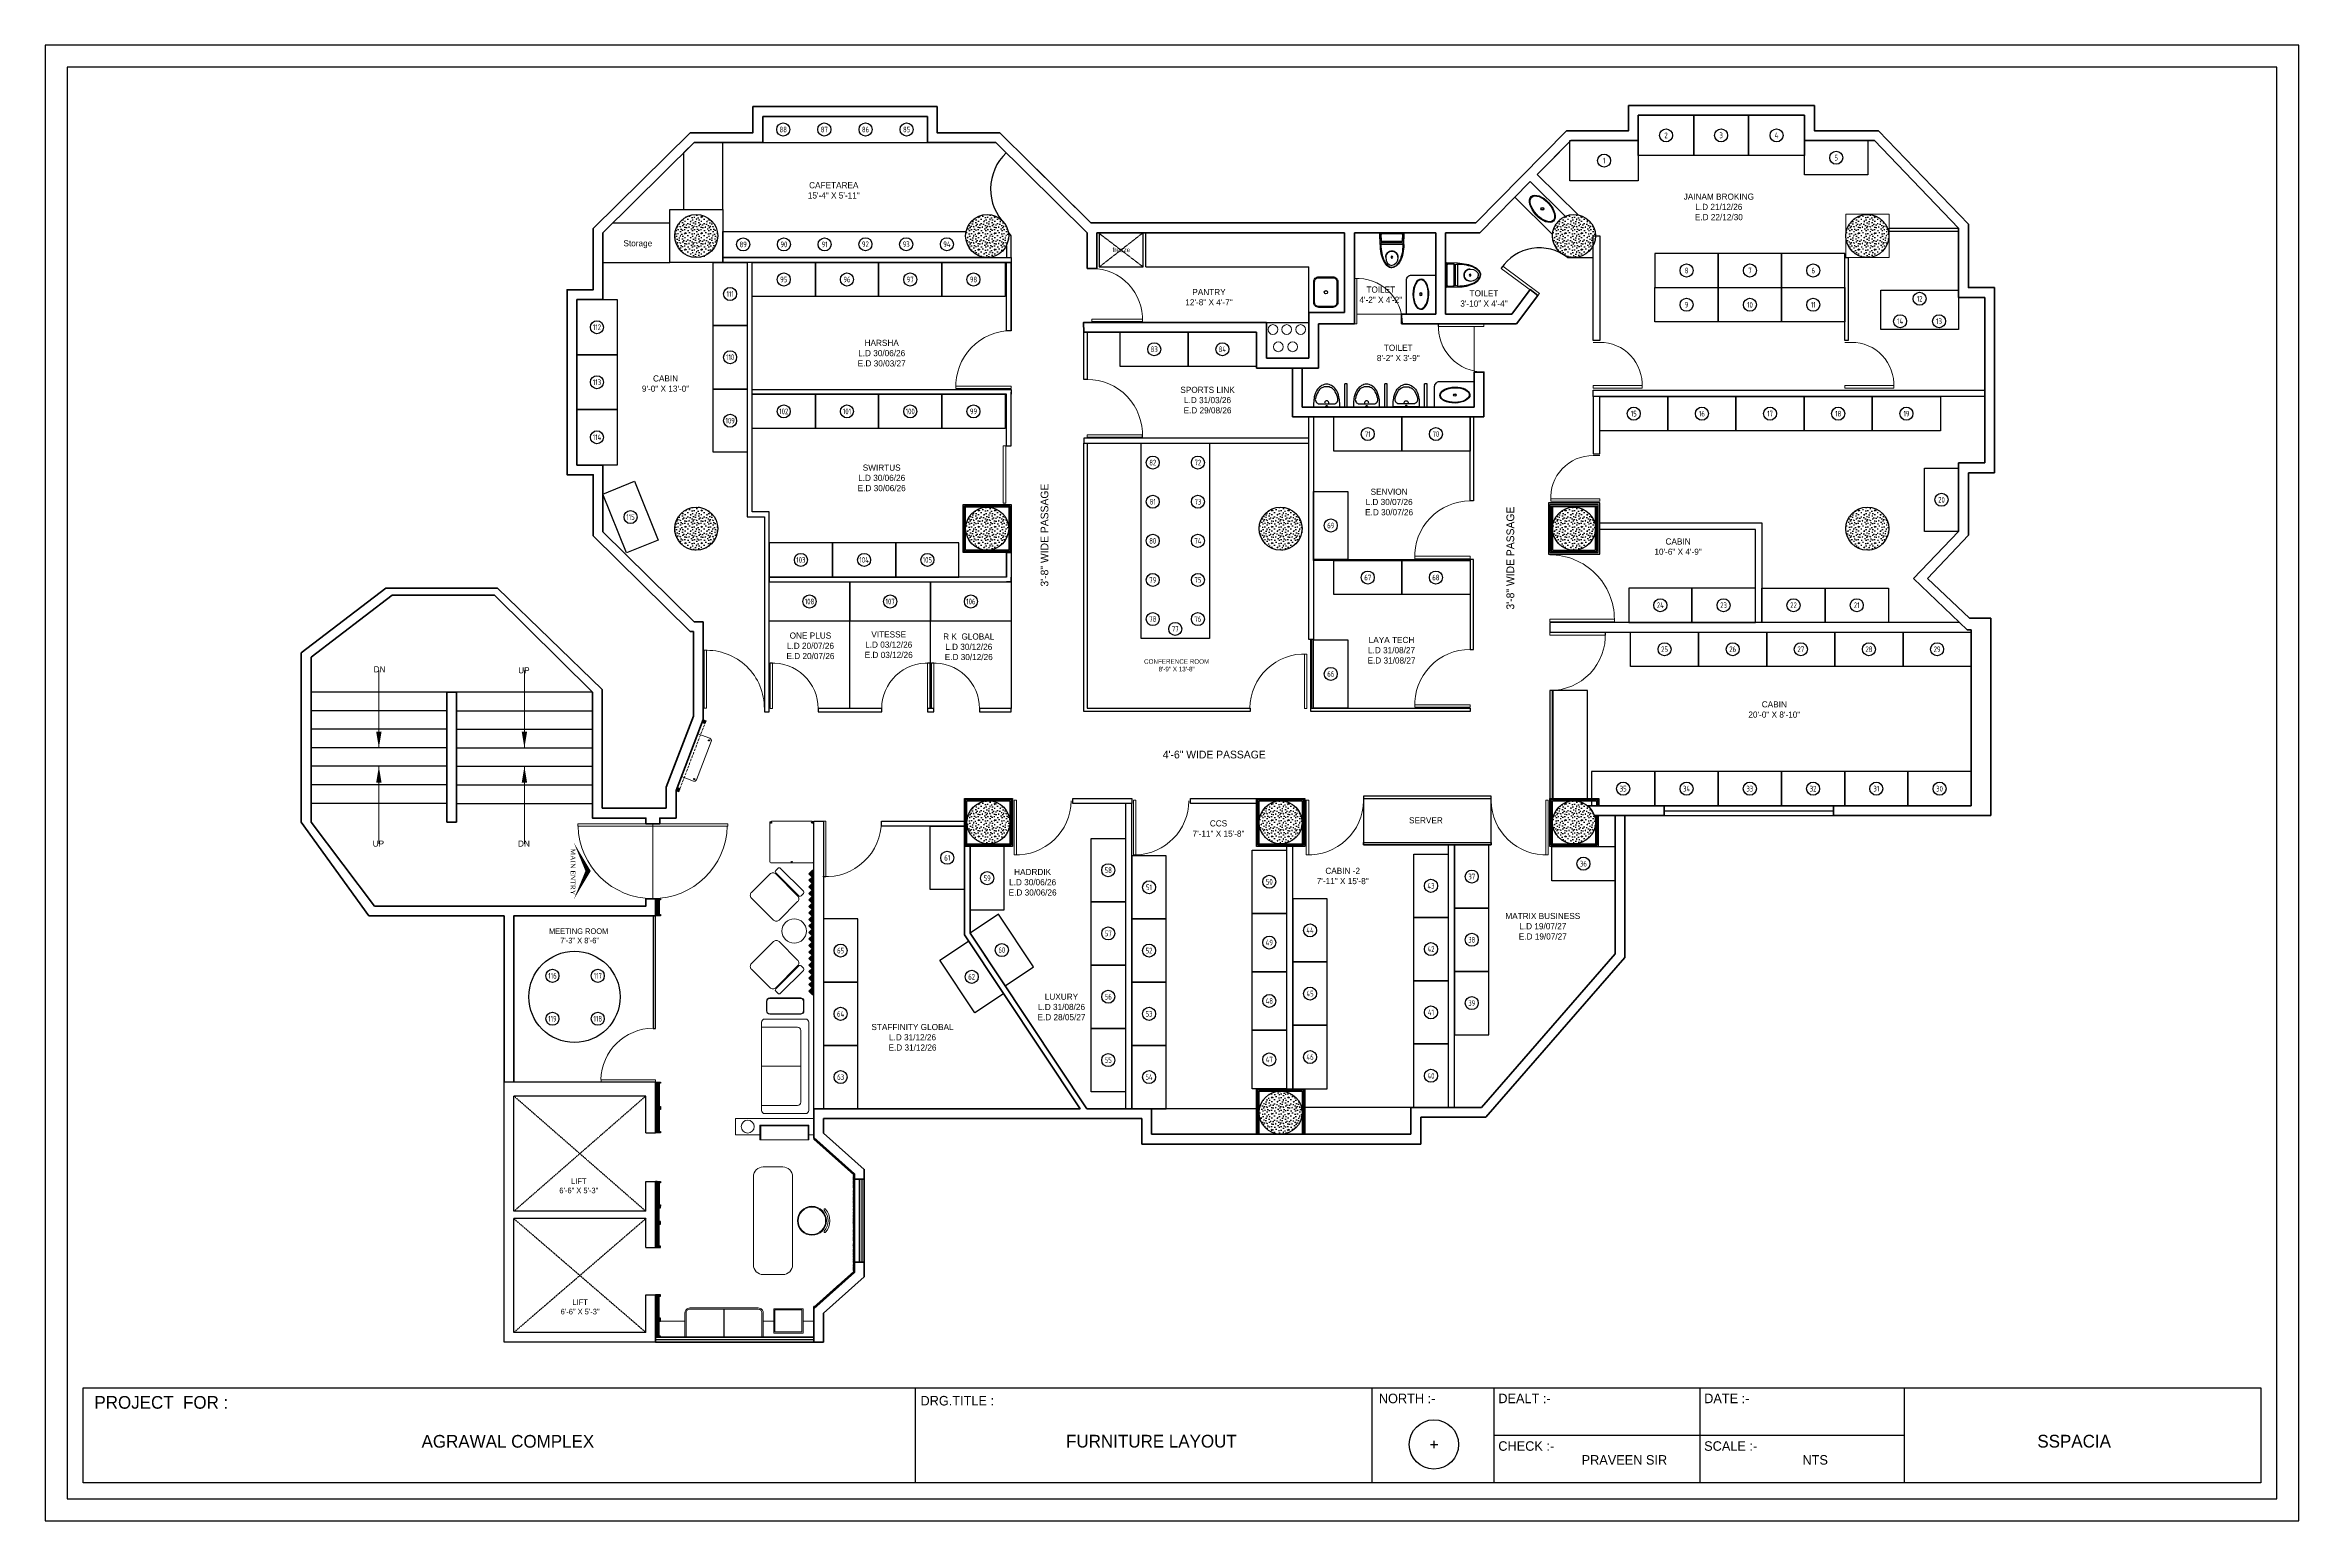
# Model space of a CAD drawing. Header units: millimetres. Extents: x 1886 to 3269, y 1050 to 1955.
import ezdxf
from ezdxf.enums import TextEntityAlignment as Align

# ---------------------------------------------------------------- set-up
doc = ezdxf.new("R2010")
doc.units = ezdxf.units.MM
doc.linetypes.add('DASHED', pattern=[0.75, 0.5, -0.25])
doc.linetypes.add('DASHED2', pattern=[0.375, 0.25, -0.125])
for name, color, linetype, lineweight in [('10  WINDOW', 152, 'Continuous', 30), ('13 FURNITURE', 7, 'Continuous', 18), ('brick wall', 31, 'Continuous', 30), ('doors', 144, 'Continuous', 15), ('FUR', 12, 'Continuous', 30), ('glass', 4, 'Continuous', 30), ('hatch', 8, 'Continuous', 0), ('Partition', 33, 'Continuous', 30), ('STAIR', 145, 'Continuous', 30), ('text', 7, 'Continuous', 15), ('WALL', 7, 'Continuous', 35)]:
    doc.layers.add(name, color=color, linetype=linetype, lineweight=lineweight)
for name, color, linetype in [('15 HATCHES', 253, 'Continuous'), ('BH', 243, 'Continuous'), ('column', 5, 'Continuous'), ('door', 87, 'Continuous')]:
    doc.layers.add(name, color=color, linetype=linetype)
doc.styles.add('Entry', font='times.ttf', dxfattribs={"height": 6})
doc.styles.add('greyleaf', font='verdana.ttf')
doc.styles.add('VIBRANT', font='BKANT.TTF')
doc.styles.add('YQ_TEXT', font='SUPEROS.SHX', dxfattribs={"width": 0.8, "bigfont": 'HZDX.SHX'})
doc.dimstyles.new('Copy of grey leaf 1', dxfattribs={"dimtxt": 2, "dimasz": 1, "dimexe": 0, "dimexo": 0, "dimgap": 0.09, "dimtad": 1, "dimdec": 1, "dimzin": 0, "dimdsep": 46, "dimlunit": 4, "dimtxsty": 'greyleaf', "dimblk": 'ARCHTICK', "dimcen": 0.09, "dimse1": 1, "dimse2": 1, "dimclre": 252, "dimadec": 0, "dimazin": 0, "dimtfac": 0.5, "dimtdec": 1, "dimtofl": 0, "dimtmove": 0, "dimatfit": 3, "dimfxl": 1, "dimtolj": 1, "dimtzin": 0, "dimlwd": 9, "dimlwe": 9, "dimarcsym": 0})
pattern_1 = [(0, (-226566.878, 28141.747), (0, 10), [0, -10]), (0, (-226566.778, 28138.247), (0, 10), [0, -10]), (0, (-226566.478, 28143.647), (0, 10), [0, -10]), (338.1986, (-226571.678, 28140.5468), (30.00000273, -9.999999105), [1.07703, -52.77462]), (216.8699, (-226570.678, 28140.1468), (29.999999178, 20.000001233), [0.5, -49.5]), (130.6013, (-226571.078, 28139.8468), (50.0000042124, -59.9999901816), [0.92195, -91.27349]), (206.5651, (-226574.378, 28138.647), (-9.99999158, -10.00001309), [0.22361, -22.13707]), (326.3099, (-226574.578, 28138.5468), (19.999995578, -10.000013345), [0.36056, -35.69496]), (108.4349, (-226574.278, 28138.3468), (-9.999984032, 20.000004346), [0.31623, -31.30655]), (225, (-226567.978, 28137.647), (-1e-15, -10.0000031), [0.42426, -13.71787]), (0, (-226568.278, 28137.347), (10, 10), [0.6, -9.4]), (135, (-226567.678, 28137.347), (-10.0000031, 0), [0.42426, -13.71787]), (251.5651, (-226569.178, 28144.0468), (9.999984032, 20.000004346), [0.31623, -31.30655]), (0, (-226569.278, 28143.747), (10, 10), [0.5, -9.5]), (143.1301, (-226568.778, 28143.7468), (-29.999999178, 20.000001233), [0.5, -49.5]), (213.6901, (-226574.478, 28144.1468), (19.999995578, 10.000013345), [0.36056, -35.69496]), (341.5651, (-226574.778, 28143.9468), (-20.000004346, 9.999984032), [0.63246, -30.99032]), (126.8699, (-226574.178, 28143.7468), (20.000001233, -29.999999178), [0.5, -49.5]), (0, (-226571.578, 28143.747), (0, 10), [0, -10]), (0, (-226574.278, 28141.147), (0, 10), [0, -10]), (0, (-226571.478, 28137.447), (0, 10), [0, -10]), (0, (-226568.778, 28140.547), (0, 10), [0, -10]), (0, (-226571.678, 28142.247), (0, 10), [0, -10]), (0, (-226573.878, 28142.547), (0, 10), [0, -10]), (0, (-226572.978, 28141.947), (0, 10), [0, -10]), (0, (-226573.378, 28139.547), (0, 10), [0, -10]), (0, (-226575.778, 28139.947), (0, 10), [0, -10]), (0, (-226575.678, 28142.247), (0, 10), [0, -10]), (0, (-226575.978, 28144.447), (0, 10), [0, -10]), (0, (-226572.878, 28144.847), (0, 10), [0, -10]), (0, (-226570.678, 28145.247), (0, 10), [0, -10]), (0, (-226567.178, 28144.847), (0, 10), [0, -10]), (0, (-226569.578, 28141.747), (0, 10), [0, -10]), (0, (-226570.578, 28143.547), (0, 10), [0, -10]), (0, (-226569.778, 28138.747), (0, 10), [0, -10]), (0, (-226572.778, 28138.247), (0, 10), [0, -10]), (0, (-226569.778, 28136.047), (0, 10), [0, -10]), (0, (-226573.078, 28136.647), (0, 10), [0, -10]), (0, (-226576.278, 28136.347), (0, 10), [0, -10]), (0, (-226575.078, 28135.847), (0, 10), [0, -10]), (0, (-226574.978, 28137.247), (0, 10), [0, -10]), (0, (-226568.278, 28135.647), (0, 10), [0, -10]), (0, (-226567.078, 28139.747), (0, 10), [0, -10]), (0, (-226567.578, 28142.747), (0, 10), [0, -10]), (0, (-226572.178, 28135.547), (0, 10), [0, -10])]
pattern_2 = [(45, (-8742.4193, 573.45472), (-0.1122532015, 0.1122532015), [])]
pattern_3 = [(45, (-8947.41418, 571.08582), (-0.1122532015, 0.1122532015), [])]
pattern_4 = [(53.2302762, (-7810.29083, -828.09786), (-0.1190511317, 0.0889635482), [])]

# ---------------------------------------------------------------- blocks, each defined once
blk = doc.blocks.new('Z$W@#772D1969')
at = {"layer": 'FUR', "color": 254, "lineweight": 30}
for points in [[(7.3, 0.2), (0.6, 0, -0.424878), (0, 0.6), (0, 7.5), (0, 14.4, -0.424878), (0.6, 15), (7.3, 14.8)], [(15, 3.8, -0.415839), (11.3, 7.5, -0.415839), (15, 11.2)], [(15, 11.2, 0.415842), (11.3, 7.5, 0.415842), (15, 3.8)]]:
    blk.add_lwpolyline(points, format="xyb", dxfattribs=at)
for points in [[(5.7, 7.5), (5.7, 13.6, 0.403629), (5.1, 14.3), (0.9, 14.5, 0.424878), (0.3, 13.9), (0.3, 7.5), (0.3, 1.1, 0.424878), (0.9, 0.5), (5.1, 0.7, 0.403629), (5.7, 1.4)], [(0.8, 7.5), (0.8, 13.6, -0.424878), (1.4, 14.2), (4.6, 14.1, -0.403629), (5.2, 13.5), (5.2, 7.5), (5.2, 1.5, -0.403629), (4.6, 0.9), (1.4, 0.8, -0.424878), (0.8, 1.4)], [(7.3, 7.5), (7.3, 14.2, 0.108231), (6, 14), (6, 7.5), (6, 1, 0.108231), (7.3, 0.8)]]:
    blk.add_lwpolyline(points, format="xyb", close=True, dxfattribs=at)
blk.add_circle((15, 7.5), 0.531, dxfattribs=at)
at = {"layer": 'FUR', "color": 254, "lineweight": 30, "extrusion": (0, 0, -1)}
for centre, major_axis, ratio, start_param in [((7.3, 7.5), (-14.1, 0), 0.516453, 1.570796), ((7.3, 7.5), (-14, 0), 0.480461, 1.570796), ((15, 7.5), (-5.06, 0), 0.733832, 1.578936)]:
    blk.add_ellipse(centre, major_axis=major_axis, ratio=ratio, start_param=start_param, end_param=3.141593, dxfattribs=at)
at = {"layer": 'FUR', "color": 254, "lineweight": 30}
for centre, major_axis, ratio, start_param in [((7.3, 7.5), (-14, 0), 0.480461, 1.570796), ((7.3, 7.5), (-14.1, 0), 0.516453, 1.570796), ((15, 7.5), (-5.06, 0), 0.733832, 1.578936)]:
    blk.add_ellipse(centre, major_axis=major_axis, ratio=ratio, start_param=start_param, end_param=3.141593, dxfattribs=at)
blk = doc.blocks.new('RGRG')
at = {"layer": 'FUR', "color": 254, "ltscale": 3}
blk.add_lwpolyline([(133789.3, -13139), (133787, -13139, 0.04693), (133783, -13139.5, 0.106746), (133778.4, -13141.5, 0.110956), (133776.2, -13144, 0.131574), (133775.3, -13147, 0.131574), (133776.2, -13150.1, 0.110956), (133778.4, -13152.6, 0.106746), (133783, -13154.6, 0.04693), (133787, -13155), (133789.3, -13155), (133789.3, -13139), (133787.5, -13139)], format="xyb", dxfattribs=at)
blk.add_lwpolyline([(133787.4, -13151.6), (133787.4, -13142.5, 0.443197), (133784.1, -13140.2, 0.104474), (133780, -13141.8, 0.150962), (133777.6, -13144.1, 0.144709), (133776.9, -13147, 0.144709), (133777.6, -13150, 0.150962), (133780, -13152.3, 0.104474), (133784.1, -13153.9, 0.443197)], format="xyb", close=True, dxfattribs=at)
blk.add_circle((133788.8, -13147), 0.5, dxfattribs=at)
blk.add_arc((133786.8, -13147), 1.27, 65.989, 294.011, dxfattribs=at)
blk = doc.blocks.new('ERGRGQR')
at = {"layer": 'FUR', "color": 254}
for radius in [1.01, 0.755]:
    blk.add_circle((87027.6, -5874.1), radius, dxfattribs=at)
for major_axis, ratio in [((-0.2, 12), 0.528906), ((-0.2, 11.5), 0.508472)]:
    blk.add_ellipse((87027.6, -5874.1), major_axis=major_axis, ratio=ratio, dxfattribs=at)
blk = doc.blocks.new('_ArchTick')
at = {"color": 0, "linetype": 'ByBlock', "const_width": 0.15}
blk.add_lwpolyline([(-0.5, -0.5), (0.5, 0.5)], dxfattribs=at)
blk = doc.blocks.new('Z$W@#24F96CF0')
at = {"layer": 'doors', "elevation": 0}
blk.add_lwpolyline([(0.5, 0), (2, 0), (2, 34), (0.5, 34)], close=True, dxfattribs=at)
at = {"layer": 'doors'}
blk.add_arc((2, 34, 0), 34, 266.6277, 0, dxfattribs=at)
blk = doc.blocks.new('Z$W@#31FA6497')
at = {"layer": 'doors'}
blk.add_line((22, 29.5, 0), (22, 1.5, 0), dxfattribs=at)
at = {"layer": 'doors', "elevation": 0}
blk.add_lwpolyline([(0, 0), (0, 1.5), (28, 1.5), (28, 0)], close=True, dxfattribs=at)
at = {"layer": 'doors'}
blk.add_arc((28, 1.5, 0), 28, 90, 183.0301, dxfattribs=at)
blk = doc.blocks.new('Entry')
blk.add_lwpolyline([(-17.4, -8.7, 0, 2.9, 0), (0, 0, 2.9, 0, 0), (17.4, -8.7, 0, 0, 0)], format="xyseb")
at = {"style": 'Entry'}
blk.add_text('MAIN ENTRY', height=3, dxfattribs=at).set_placement((-13.8, -10.7))
blk = doc.blocks.new('chairr1')
at = {"layer": '13 FURNITURE'}
blk.add_lwpolyline([(294, 467.4, -0.369122), (279.8, 467.4, -0.428236), (279.8, 468.1, -0.400329), (280.5, 468.2, 0.369122), (293.3, 468.2, -0.400329), (294, 468.1), (294, 468.1, -0.428236)], format="xyb", close=True, dxfattribs=at)
for radius in [8.91, 8.42]:
    blk.add_circle((286.9, 475.7), radius, dxfattribs=at)

msp = doc.modelspace()

# ---------------------------------------------------------------- hatches: boundary and pattern name
at = {"layer": '15 HATCHES'}
h = msp.add_hatch(dxfattribs=at)
h.set_pattern_fill('ANSI31', color=256, scale=0.046809, angle=8.2303)
h.set_pattern_definition(pattern_4)
h.paths.add_polyline_path([(2291.4, 1541.1), (2290.7, 1539.3), (2289.8, 1539.6), (2290.2, 1540.5), (2289.3, 1540.8), (2289.6, 1541.7)])
h = msp.add_hatch(dxfattribs=at)
h.set_pattern_fill('ANSI31', color=256, scale=0.046809, angle=8.2303)
h.set_pattern_definition(pattern_4)
edge = h.paths.add_edge_path()
edge.add_arc((2293.2, 1529), 0.351, 0, 360)
h = msp.add_hatch(dxfattribs=at)
h.set_pattern_fill('ANSI31', color=256, scale=0.046809, angle=8.2303)
h.set_pattern_definition(pattern_4)
h.paths.add_polyline_path([(2274.7, 1497.6), (2275.4, 1499.4), (2274.5, 1499.7), (2274.2, 1498.8), (2273.3, 1499.1), (2273, 1498.3)])
h = msp.add_hatch(dxfattribs=at)
h.set_pattern_fill('ANSI31', color=256, scale=0.046809, angle=8.2303)
h.set_pattern_definition(pattern_4)
edge = h.paths.add_edge_path()
edge.add_arc((2284.2, 1505.3), 0.351, 0, 360)
h = msp.add_hatch(dxfattribs=at)
h.set_pattern_fill('ANSI31', color=256, scale=0.05)
h.set_pattern_definition(pattern_2)
edge = h.paths.add_edge_path()
edge.add_arc((2331.3, 1478.6), 0.375, 0, 360)
h = msp.add_hatch(dxfattribs=at)
h.set_pattern_fill('ANSI31', color=256, scale=0.05)
h.set_pattern_definition(pattern_2)
edge = h.paths.add_edge_path()
edge.add_arc((2356.6, 1478.6), 0.375, 0, 360)
h = msp.add_hatch(dxfattribs=at)
h.set_pattern_fill('ANSI31', color=256, scale=0.05)
h.set_pattern_definition(pattern_3)
h.paths.add_polyline_path([(2356.5, 1448.5), (2356.5, 1445.9), (2355.2, 1447.2)])
h = msp.add_hatch(dxfattribs=at)
h.set_pattern_fill('ANSI31', color=256, scale=0.05)
h.set_pattern_definition([(45, (-8947.41418, 567.08582), (-0.1122532015, 0.1122532015), [])])
h.paths.add_polyline_path([(2356.5, 1444.5), (2356.5, 1441.9), (2355.2, 1443.2)])
h = msp.add_hatch(dxfattribs=at)
h.set_pattern_fill('ANSI31', color=256, scale=0.05)
h.set_pattern_definition([(45, (-8947.41418, 563.08582), (-0.1122532015, 0.1122532015), [])])
h.paths.add_polyline_path([(2356.5, 1440.5), (2356.5, 1437.9), (2355.2, 1439.2)])
h = msp.add_hatch(dxfattribs=at)
h.set_pattern_fill('ANSI31', color=256, scale=0.05)
h.set_pattern_definition(pattern_3)
h.paths.add_polyline_path([(2356.5, 1449.2), (2356.5, 1373.2), (2357.5, 1373.2), (2357.5, 1449.2)])
h = msp.add_hatch(dxfattribs=at)
h.set_pattern_fill('ANSI31', color=256, scale=1.5)
h.set_pattern_definition([(45, (-256539.29032, 31093.6958), (-0.13258252147, 0.13258252147), [])])
h.paths.add_polyline_path([(2262.7, 1431.2), (2263.5, 1431.2), (2263.5, 1431.9), (2260.5, 1431.9), (2260.5, 1421.4), (2263.5, 1421.4), (2263.5, 1422.2), (2262.7, 1422.2)])
h.paths.add_polyline_path([(2262.7, 1318.7), (2263.5, 1318.7), (2263.5, 1319.4), (2260.5, 1319.4), (2260.5, 1288.4), (2261.5, 1288.4), (2261.5, 1303.7), (2263.5, 1303.7), (2263.5, 1304.4), (2262.7, 1304.4)])
h.paths.add_polyline_path([(2262.7, 1302.7), (2263.5, 1302.7), (2263.5, 1303.4), (2261.7, 1303.4), (2261.7, 1288.4), (2263.5, 1288.4), (2263.5, 1289.2), (2262.7, 1289.2)], flags=17)
h.paths.add_polyline_path([(2261.5, 1258.4), (2260.5, 1258.4), (2260.5, 1217.9), (2261.5, 1217.9), (2261.5, 1233.2), (2263.5, 1233.2), (2263.5, 1233.9), (2262.7, 1233.9), (2262.7, 1242.4), (2263.5, 1242.4), (2263.5, 1243.2), (2261.5, 1243.2)])
h.paths.add_polyline_path([(2261.7, 1243.4), (2263.5, 1243.4), (2263.5, 1244.2), (2262.7, 1244.2), (2262.7, 1257.7), (2263.5, 1257.7), (2263.5, 1258.4), (2261.7, 1258.4)], flags=17)
h.paths.add_polyline_path([(2262.7, 1232.2), (2263.5, 1232.2), (2263.5, 1232.9), (2261.7, 1232.9), (2261.7, 1217.9), (2263.5, 1217.9), (2263.5, 1218.7), (2262.7, 1218.7)], flags=17)
h.paths.add_polyline_path([(2261.7, 1188.9), (2261.7, 1173.9), (2263.5, 1173.9), (2263.5, 1174.7), (2262.7, 1174.7), (2262.7, 1188.2), (2263.5, 1188.2), (2263.5, 1188.9)], flags=17)
h.paths.add_polyline_path([(2261.5, 1173.7), (2261.5, 1188.9), (2260.5, 1188.9), (2260.5, 1162.9), (2263.5, 1162.9), (2263.5, 1163.7), (2262.7, 1163.7), (2262.7, 1172.9), (2263.5, 1172.9), (2263.5, 1173.7)])
h = msp.add_hatch(dxfattribs=at)
h.set_pattern_fill('ANSI31', color=256, scale=0.05)
h.set_pattern_definition([(45, (-8947.41418, 559.08582), (-0.1122532015, 0.1122532015), [])])
h.paths.add_polyline_path([(2356.5, 1436.5), (2356.5, 1433.9), (2355.2, 1435.2)])
h = msp.add_hatch(dxfattribs=at)
h.set_pattern_fill('ANSI31', color=256, scale=0.05)
h.set_pattern_definition([(45, (-8947.41418, 555.08582), (-0.1122532015, 0.1122532015), [])])
h.paths.add_polyline_path([(2356.5, 1432.5), (2356.5, 1429.9), (2355.2, 1431.2)])
h = msp.add_hatch(dxfattribs=at)
h.set_pattern_fill('ANSI31', color=256, scale=0.05)
h.set_pattern_definition([(45, (-8947.41418, 551.08582), (-0.1122532015, 0.1122532015), [])])
h.paths.add_polyline_path([(2356.5, 1428.5), (2356.5, 1425.9), (2355.2, 1427.2)])
h = msp.add_hatch(dxfattribs=at)
h.set_pattern_fill('ANSI31', color=256, scale=0.05)
h.set_pattern_definition([(45, (-8947.41418, 547.08582), (-0.1122532015, 0.1122532015), [])])
h.paths.add_polyline_path([(2356.5, 1424.5), (2356.5, 1421.9), (2355.2, 1423.2)])
h = msp.add_hatch(dxfattribs=at)
h.set_pattern_fill('ANSI31', color=256, scale=0.05)
h.set_pattern_definition([(45, (-8947.41418, 543.08582), (-0.1122532015, 0.1122532015), [])])
h.paths.add_polyline_path([(2356.5, 1420.5), (2356.5, 1417.9), (2355.2, 1419.2)])
h = msp.add_hatch(dxfattribs=at)
h.set_pattern_fill('ANSI31', color=256, scale=0.05)
h.set_pattern_definition([(45, (-8947.41418, 539.08582), (-0.1122532015, 0.1122532015), [])])
h.paths.add_polyline_path([(2356.5, 1416.5), (2356.5, 1413.9), (2355.2, 1415.2)])
h = msp.add_hatch(dxfattribs=at)
h.set_pattern_fill('ANSI31', color=256, scale=0.05)
h.set_pattern_definition([(45, (-8947.41418, 535.08582), (-0.1122532015, 0.1122532015), [])])
h.paths.add_polyline_path([(2356.5, 1412.5), (2356.5, 1409.9), (2355.2, 1411.2)])
h = msp.add_hatch(dxfattribs=at)
h.set_pattern_fill('ANSI31', color=256, scale=0.05)
h.set_pattern_definition([(45, (-8947.41418, 531.08582), (-0.1122532015, 0.1122532015), [])])
h.paths.add_polyline_path([(2356.5, 1408.5), (2356.5, 1405.9), (2355.2, 1407.2)])
h = msp.add_hatch(dxfattribs=at)
h.set_pattern_fill('ANSI31', color=256, scale=0.05)
h.set_pattern_definition([(45, (-8947.41418, 527.08582), (-0.1122532015, 0.1122532015), [])])
h.paths.add_polyline_path([(2356.5, 1404.5), (2356.5, 1401.9), (2355.2, 1403.2)])
h = msp.add_hatch(dxfattribs=at)
h.set_pattern_fill('ANSI31', color=256, scale=0.05)
h.set_pattern_definition([(45, (-8947.41418, 523.08582), (-0.1122532015, 0.1122532015), [])])
h.paths.add_polyline_path([(2356.5, 1400.5), (2356.5, 1397.9), (2355.2, 1399.2)])
h = msp.add_hatch(dxfattribs=at)
h.set_pattern_fill('ANSI31', color=256, scale=0.05)
h.set_pattern_definition([(45, (-8947.41418, 519.08582), (-0.1122532015, 0.1122532015), [])])
h.paths.add_polyline_path([(2356.5, 1396.5), (2356.5, 1393.9), (2355.2, 1395.2)])
h = msp.add_hatch(dxfattribs=at)
h.set_pattern_fill('ANSI31', color=256, scale=0.05)
h.set_pattern_definition([(45, (-8947.41418, 515.08582), (-0.1122532015, 0.1122532015), [])])
h.paths.add_polyline_path([(2356.5, 1392.5), (2356.5, 1389.9), (2355.2, 1391.2)])
h = msp.add_hatch(dxfattribs=at)
h.set_pattern_fill('ANSI31', color=256, scale=0.05)
h.set_pattern_definition([(45, (-8947.41418, 511.08582), (-0.1122532015, 0.1122532015), [])])
h.paths.add_polyline_path([(2356.5, 1388.5), (2356.5, 1385.9), (2355.2, 1387.2)])
h = msp.add_hatch(dxfattribs=at)
h.set_pattern_fill('ANSI31', color=256, scale=0.05)
h.set_pattern_definition([(45, (-8947.41418, 507.08582), (-0.1122532015, 0.1122532015), [])])
h.paths.add_polyline_path([(2356.5, 1384.5), (2356.5, 1381.9), (2355.2, 1383.2)])
h = msp.add_hatch(dxfattribs=at)
h.set_pattern_fill('ANSI31', color=256, scale=0.05)
h.set_pattern_definition([(45, (-8947.41418, 503.08582), (-0.1122532015, 0.1122532015), [])])
h.paths.add_polyline_path([(2356.5, 1380.5), (2356.5, 1377.9), (2355.2, 1379.2)])
h = msp.add_hatch(dxfattribs=at)
h.set_pattern_fill('ANSI31', color=256, scale=0.05)
h.set_pattern_definition([(45, (-8947.41418, 499.08582), (-0.1122532015, 0.1122532015), [])])
h.paths.add_polyline_path([(2356.5, 1376.5), (2356.5, 1373.9), (2355.2, 1375.2)])
h = msp.add_hatch(dxfattribs=at)
h.set_pattern_fill('ANSI31', color=256, scale=0.05)
h.set_pattern_definition([(45, (-8742.4193, 580.90868), (-0.1122532015, 0.1122532015), [])])
edge = h.paths.add_edge_path()
edge.add_arc((2382, 1262.3), 0.0625, -90, 90, ccw=False)
edge.add_arc((2382, 1262), 0.25, 90, 270)
edge.add_arc((2382, 1261.7), 0.0625, -90, 90, ccw=False)
edge.add_arc((2382, 1261.4), 0.25, 90, 270)
edge.add_arc((2382, 1261), 0.0625, -90, 90, ccw=False)
edge.add_arc((2382, 1260.7), 0.25, 90, 270)
edge.add_arc((2382, 1260.4), 0.0625, -90, 90, ccw=False)
edge.add_arc((2382, 1260.1), 0.25, 90, 270)
edge.add_arc((2382, 1259.8), 0.0625, -90, 90, ccw=False)
edge.add_arc((2382, 1259.5), 0.25, 90, 270)
edge.add_arc((2382, 1259.2), 0.0625, -90, 90, ccw=False)
edge.add_arc((2382, 1258.9), 0.25, 90, 270)
edge.add_arc((2382, 1258.5), 0.0625, -90, 90, ccw=False)
edge.add_arc((2382, 1258.2), 0.25, 90, 270)
edge.add_arc((2382, 1257.9), 0.0625, -90, 90, ccw=False)
edge.add_arc((2382, 1257.6), 0.25, 90, 270)
edge.add_arc((2382, 1257.3), 0.0625, -90, 90, ccw=False)
edge.add_arc((2382, 1257), 0.25, 90, 270)
edge.add_arc((2382, 1256.7), 0.0625, -90, 90, ccw=False)
edge.add_arc((2382, 1256.4), 0.25, 90, 270)
edge.add_arc((2382, 1256), 0.0625, -90, 90, ccw=False)
edge.add_arc((2382, 1255.7), 0.25, 90, 270)
edge.add_arc((2382, 1255.4), 0.0625, -90, 90, ccw=False)
edge.add_arc((2382, 1255.1), 0.25, 90, 270)
edge.add_arc((2382, 1254.8), 0.0625, -90, 90, ccw=False)
edge.add_arc((2382, 1254.5), 0.25, 90, 270)
edge.add_arc((2382, 1254.2), 0.0625, -90, 90, ccw=False)
edge.add_arc((2382, 1253.9), 0.25, 90, 270)
edge.add_arc((2382, 1253.5), 0.0625, -90, 90, ccw=False)
edge.add_arc((2382, 1253.2), 0.25, 90, 270)
edge.add_arc((2382, 1252.9), 0.0625, -90, 90, ccw=False)
edge.add_arc((2382, 1252.6), 0.25, 90, 270)
edge.add_arc((2382, 1252.3), 0.0625, -90, 90, ccw=False)
edge.add_arc((2382, 1252), 0.25, 90, 270)
edge.add_arc((2382, 1251.7), 0.0625, -90, 90, ccw=False)
edge.add_arc((2382, 1251.4), 0.25, 90, 270)
edge.add_arc((2382, 1251), 0.0625, -90, 90, ccw=False)
edge.add_arc((2382, 1250.7), 0.25, 90, 270)
edge.add_arc((2382, 1250.4), 0.0625, -90, 90, ccw=False)
edge.add_arc((2382, 1250.1), 0.25, 90, 270)
edge.add_arc((2382, 1249.8), 0.0625, -90, 90, ccw=False)
edge.add_arc((2382, 1249.5), 0.25, 90, 270)
edge.add_arc((2382, 1249.2), 0.0625, -90, 90, ccw=False)
edge.add_arc((2382, 1248.9), 0.25, 90, 270)
edge.add_arc((2382, 1248.5), 0.0625, -90, 90, ccw=False)
edge.add_arc((2382, 1248.2), 0.25, 90, 270)
edge.add_arc((2382, 1247.9), 0.0625, -90, 90, ccw=False)
edge.add_arc((2382, 1247.6), 0.25, 90, 270)
edge.add_arc((2382, 1247.3), 0.0625, -90, 90, ccw=False)
edge.add_arc((2382, 1247), 0.25, 90, 270)
edge.add_arc((2382, 1246.7), 0.0625, -90, 90, ccw=False)
edge.add_arc((2382, 1246.4), 0.25, 90, 270)
edge.add_arc((2382, 1246), 0.0625, -90, 90, ccw=False)
edge.add_arc((2382, 1245.7), 0.25, 90, 270)
edge.add_arc((2382, 1245.4), 0.0625, -90, 90, ccw=False)
edge.add_arc((2382, 1245.1), 0.25, 90, 270)
edge.add_arc((2382, 1244.8), 0.0625, -90, 90, ccw=False)
edge.add_arc((2382, 1244.5), 0.25, 90, 270)
edge.add_arc((2382, 1244.2), 0.0625, -90, 90, ccw=False)
edge.add_arc((2382, 1243.9), 0.25, 90, 270)
edge.add_arc((2382, 1243.5), 0.0625, -90, 90, ccw=False)
edge.add_arc((2382, 1243.2), 0.25, 90, 270)
edge.add_arc((2382, 1242.9), 0.0625, -90, 90, ccw=False)
edge.add_arc((2382, 1242.6), 0.25, 90, 270)
edge.add_arc((2382, 1242.3), 0.0625, -90, 90, ccw=False)
edge.add_arc((2382, 1242), 0.25, 90, 270)
edge.add_arc((2382, 1241.7), 0.0625, -90, 90, ccw=False)
edge.add_arc((2382, 1241.4), 0.25, 90, 270)
edge.add_arc((2382, 1241), 0.0625, -90, 90, ccw=False)
edge.add_arc((2382, 1240.7), 0.25, 90, 270)
edge.add_arc((2382, 1240.4), 0.0625, -90, 90, ccw=False)
edge.add_arc((2382, 1240.1), 0.25, 90, 270)
edge.add_arc((2382, 1239.8), 0.0625, -90, 90, ccw=False)
edge.add_arc((2382, 1239.5), 0.25, 90, 270)
edge.add_arc((2382, 1239.2), 0.0625, -90, 90, ccw=False)
edge.add_arc((2382, 1238.9), 0.25, 90, 270)
edge.add_arc((2382, 1238.5), 0.0625, -90, 90, ccw=False)
edge.add_arc((2382, 1238.2), 0.25, 90, 270)
edge.add_arc((2382, 1237.9), 0.0625, -90, 90, ccw=False)
edge.add_arc((2382, 1237.6), 0.25, 90, 270)
edge.add_arc((2382, 1237.3), 0.0625, -90, 90, ccw=False)
edge.add_arc((2382, 1237), 0.25, 90, 270)
edge.add_arc((2382, 1236.7), 0.0625, -90, 90, ccw=False)
edge.add_arc((2382, 1236.4), 0.25, 90, 270)
edge.add_arc((2382, 1236), 0.0625, -90, 90, ccw=False)
edge.add_arc((2382, 1235.7), 0.25, 90, 270)
edge.add_arc((2382, 1235.4), 0.0625, -90, 90, ccw=False)
edge.add_arc((2382, 1235.1), 0.25, 90, 270)
edge.add_arc((2382, 1234.8), 0.0625, -90, 90, ccw=False)
edge.add_arc((2382, 1234.5), 0.25, 90, 270)
edge.add_arc((2382, 1234.2), 0.0625, -90, 90, ccw=False)
edge.add_arc((2382, 1233.9), 0.25, 90, 270)
edge.add_arc((2382, 1233.5), 0.0625, -90, 90, ccw=False)
edge.add_arc((2382, 1233.2), 0.25, 90, 270)
edge.add_arc((2382, 1232.9), 0.0625, -90, 90, ccw=False)
edge.add_arc((2382, 1232.6), 0.25, 90, 270)
edge.add_arc((2382, 1232.3), 0.0625, -90, 90, ccw=False)
edge.add_arc((2382, 1232), 0.25, 90, 270)
edge.add_arc((2382, 1231.7), 0.0625, -90, 90, ccw=False)
edge.add_arc((2382, 1231.4), 0.25, 90, 270)
edge.add_arc((2382, 1231), 0.0625, -90, 90, ccw=False)
edge.add_arc((2382, 1230.7), 0.25, 90, 270)
edge.add_arc((2382, 1230.4), 0.0625, -90, 90, ccw=False)
edge.add_arc((2382, 1230.1), 0.25, 90, 270)
edge.add_arc((2382, 1229.8), 0.0625, -90, 90, ccw=False)
edge.add_arc((2382, 1229.5), 0.25, 90, 270)
edge.add_arc((2382, 1229.2), 0.0625, -90, 90, ccw=False)
edge.add_arc((2382, 1228.9), 0.25, 90, 270)
edge.add_arc((2382, 1228.5), 0.0625, -90, 90, ccw=False)
edge.add_arc((2382, 1228.2), 0.25, 90, 270)
edge.add_arc((2382, 1227.9), 0.0625, -90, 90, ccw=False)
edge.add_arc((2382, 1227.6), 0.25, 90, 270)
edge.add_arc((2382, 1227.3), 0.0625, -90, 90, ccw=False)
edge.add_arc((2382, 1227), 0.25, 90, 270)
edge.add_arc((2382, 1226.7), 0.0625, -90, 90, ccw=False)
edge.add_arc((2382, 1226.4), 0.25, 90, 270)
edge.add_arc((2382, 1226), 0.0625, -90, 90, ccw=False)
edge.add_arc((2382, 1225.7), 0.25, 90, 270)
edge.add_arc((2382, 1225.4), 0.0625, -90, 90, ccw=False)
edge.add_arc((2382, 1225.1), 0.25, 90, 270)
edge.add_arc((2382, 1224.8), 0.0625, -90, 90, ccw=False)
edge.add_arc((2382, 1224.5), 0.25, 90, 270)
edge.add_arc((2382, 1224.2), 0.0625, -90, 90, ccw=False)
edge.add_arc((2382, 1223.9), 0.25, 90, 270)
edge.add_arc((2382, 1223.5), 0.0625, -90, 90, ccw=False)
edge.add_arc((2382, 1223.2), 0.25, 90, 270)
edge.add_arc((2382, 1222.9), 0.0625, -90, 90, ccw=False)
edge.add_arc((2382, 1222.6), 0.25, 90, 270)
edge.add_arc((2382, 1222.3), 0.0625, -90, 90, ccw=False)
edge.add_arc((2382, 1222), 0.25, 90, 270)
edge.add_arc((2382, 1221.7), 0.0625, -90, 90, ccw=False)
edge.add_arc((2382, 1221.4), 0.25, 90, 270)
edge.add_arc((2382, 1221), 0.0625, -90, 90, ccw=False)
edge.add_arc((2382, 1220.7), 0.25, 90, 270)
edge.add_arc((2382, 1220.4), 0.0625, -90, 90, ccw=False)
edge.add_arc((2382, 1220.1), 0.25, 90, 270)
edge.add_arc((2382, 1219.8), 0.0625, -90, 90, ccw=False)
edge.add_arc((2382, 1219.5), 0.25, 90, 270)
edge.add_arc((2382, 1219.2), 0.0625, -90, 90, ccw=False)
edge.add_arc((2382, 1218.9), 0.25, 90, 270)
edge.add_arc((2382, 1218.5), 0.0625, -90, 90, ccw=False)
edge.add_arc((2382, 1218.2), 0.25, 90, 270)
edge.add_arc((2382, 1217.9), 0.0625, -90, 90, ccw=False)
edge.add_arc((2382, 1217.6), 0.25, 90, 270)
edge.add_arc((2382, 1217.3), 0.0625, -90, 90, ccw=False)
edge.add_arc((2382, 1217), 0.25, 90, 270)
edge.add_arc((2382, 1216.7), 0.0625, -90, 90, ccw=False)
edge.add_arc((2382, 1216.4), 0.25, 90, 270)
edge.add_arc((2382, 1216), 0.0625, -90, 90, ccw=False)
edge.add_arc((2382, 1215.7), 0.25, 90, 270)
edge.add_arc((2382, 1215.4), 0.0625, -90, 90, ccw=False)
edge.add_arc((2382, 1215.1), 0.25, 90, 270)
edge.add_arc((2382, 1214.8), 0.0625, -90, 90, ccw=False)
edge.add_arc((2382, 1214.5), 0.25, 90, 270)
edge.add_arc((2382, 1214.2), 0.0625, -90, 90, ccw=False)
edge.add_arc((2382, 1213.9), 0.25, 90, 270)
edge.add_arc((2382, 1213.5), 0.0625, -90, 90, ccw=False)
edge.add_arc((2382, 1213.2), 0.25, 90, 270)
edge.add_arc((2382, 1212.9), 0.0625, -90, 90, ccw=False)
edge.add_arc((2382, 1212.6), 0.25, 90, 270)
edge.add_arc((2382, 1212.3), 0.0625, -90, 90, ccw=False)
edge.add_arc((2382, 1212), 0.25, 90, 270)
edge.add_arc((2382, 1211.7), 0.0625, -90, 90, ccw=False)
edge.add_arc((2382, 1211.4), 0.25, 90, 270)
edge.add_arc((2382, 1211), 0.0625, -90, 90, ccw=False)
edge.add_arc((2382, 1210.7), 0.25, 90, 270)
edge.add_arc((2382, 1210.4), 0.0625, -90, 90, ccw=False)
edge.add_arc((2382, 1210.1), 0.25, 90, 270)
edge.add_arc((2382, 1209.8), 0.0625, -90, 90, ccw=False)
edge.add_arc((2382, 1209.5), 0.25, 90, 270)
edge.add_arc((2382, 1209.2), 0.0625, -90, 90, ccw=False)
edge.add_arc((2382, 1208.9), 0.25, 90, 270)
edge.add_arc((2382, 1208.5), 0.0625, -90, 90, ccw=False)
edge.add_arc((2382, 1208.2), 0.25, 90, 270)
edge.add_arc((2382, 1207.9), 0.0625, -90, 90, ccw=False)
edge.add_arc((2382, 1207.6), 0.25, 90, 270)
edge.add_arc((2382, 1207.3), 0.0625, -90, 90, ccw=False)
edge.add_arc((2382, 1207), 0.25, 90, 270)
edge.add_arc((2382, 1206.7), 0.0625, -90, 90, ccw=False)
edge.add_arc((2382, 1206.4), 0.25, 90, 270)
edge.add_arc((2382, 1206), 0.0625, -90, 90, ccw=False)
edge.add_arc((2382, 1205.7), 0.25, 90, 270)
edge.add_arc((2382, 1205.4), 0.0625, -90, 90, ccw=False)
edge.add_arc((2382, 1205.1), 0.25, 90, 270)
edge.add_arc((2382, 1204.8), 0.0625, -90, 90, ccw=False)
edge.add_arc((2382, 1204.5), 0.25, 90, 270)
edge.add_arc((2382, 1204.2), 0.0625, -90, 90, ccw=False)
edge.add_arc((2382, 1203.9), 0.25, 90, 270)
edge.add_arc((2382, 1203.5), 0.0625, -90, 90, ccw=False)
edge.add_line((2382, 1203.5), (2382.5, 1203.5))
edge.add_line((2382.5, 1203.5), (2382.5, 1262.4))
edge.add_line((2382.5, 1262.4), (2382, 1262.4))
h.paths.add_polyline_path([(2382.3, 1262.4), (2382.5, 1262.4), (2382.5, 1263.2), (2357.7, 1285.2), (2357.5, 1285.2), (2357.5, 1284.5), (2382, 1262.6), (2382.3, 1262.6)])
h.paths.add_polyline_path([(2382.3, 1203.5), (2382.5, 1203.5), (2382.5, 1202.7), (2357.7, 1180.7), (2357.5, 1180.7), (2357.5, 1181.4), (2382, 1203.2), (2382.3, 1203.2)])
at = {"layer": 'column', "lineweight": 25}
h = msp.add_hatch(dxfattribs=at)
h.set_pattern_fill('CONC', color=256, scale=10, style=0)
h.set_pattern_definition(pattern_1)
h.paths.add_polyline_path([(2272.2, 1838.4, 1), (2298.7, 1838.4, 1)])
h = msp.add_hatch(dxfattribs=at)
h.set_pattern_fill('CONC', color=256, scale=10, style=0)
h.set_pattern_definition(pattern_1)
h.paths.add_polyline_path([(2272.2, 1838.4, 1), (2298.7, 1838.4, 1)])
h = msp.add_hatch(dxfattribs=at)
h.set_pattern_fill('CONC', color=256, scale=10, style=0)
h.set_pattern_definition(pattern_1)
h.paths.add_polyline_path([(2475, 1845.6, -0.033058), (2472.4, 1848.6, 0.635287), (2450.7, 1838.4, 1), (2477.2, 1838.4, 0.144583)])
h = msp.add_hatch(dxfattribs=at)
h.set_pattern_fill('CONC', color=256, scale=10, style=0)
h.set_pattern_definition(pattern_1)
h.paths.add_polyline_path([(2475, 1845.6, -0.033058), (2472.4, 1848.6, 0.635287), (2450.7, 1838.4, 1), (2477.2, 1838.4, 0.144583)])
h = msp.add_hatch(dxfattribs=at)
h.set_pattern_fill('CONC', color=256, scale=10, style=0)
h.set_pattern_definition([(0, (-226746.878, 28141.747), (0, 10), [0, -10]), (0, (-226746.778, 28138.247), (0, 10), [0, -10]), (0, (-226746.478, 28143.647), (0, 10), [0, -10]), (338.1986, (-226751.678, 28140.5468), (30.00000273, -9.999999105), [1.07703, -52.77462]), (216.8699, (-226750.678, 28140.1468), (29.999999178, 20.000001233), [0.5, -49.5]), (130.6013, (-226751.078, 28139.8468), (50.0000042124, -59.9999901816), [0.92195, -91.27349]), (206.5651, (-226754.378, 28138.647), (-9.99999158, -10.00001309), [0.22361, -22.13707]), (326.3099, (-226754.578, 28138.5468), (19.999995578, -10.000013345), [0.36056, -35.69496]), (108.4349, (-226754.278, 28138.3468), (-9.999984032, 20.000004346), [0.31623, -31.30655]), (225, (-226747.978, 28137.647), (-1e-15, -10.0000031), [0.42426, -13.71787]), (0, (-226748.278, 28137.347), (10, 10), [0.6, -9.4]), (135, (-226747.678, 28137.347), (-10.0000031, 0), [0.42426, -13.71787]), (251.5651, (-226749.178, 28144.0468), (9.999984032, 20.000004346), [0.31623, -31.30655]), (0, (-226749.278, 28143.747), (10, 10), [0.5, -9.5]), (143.1301, (-226748.778, 28143.7468), (-29.999999178, 20.000001233), [0.5, -49.5]), (213.6901, (-226754.478, 28144.1468), (19.999995578, 10.000013345), [0.36056, -35.69496]), (341.5651, (-226754.778, 28143.9468), (-20.000004346, 9.999984032), [0.63246, -30.99032]), (126.8699, (-226754.178, 28143.7468), (20.000001233, -29.999999178), [0.5, -49.5]), (0, (-226751.578, 28143.747), (0, 10), [0, -10]), (0, (-226754.278, 28141.147), (0, 10), [0, -10]), (0, (-226751.478, 28137.447), (0, 10), [0, -10]), (0, (-226748.778, 28140.547), (0, 10), [0, -10]), (0, (-226751.678, 28142.247), (0, 10), [0, -10]), (0, (-226753.878, 28142.547), (0, 10), [0, -10]), (0, (-226752.978, 28141.947), (0, 10), [0, -10]), (0, (-226753.378, 28139.547), (0, 10), [0, -10]), (0, (-226755.778, 28139.947), (0, 10), [0, -10]), (0, (-226755.678, 28142.247), (0, 10), [0, -10]), (0, (-226755.978, 28144.447), (0, 10), [0, -10]), (0, (-226752.878, 28144.847), (0, 10), [0, -10]), (0, (-226750.678, 28145.247), (0, 10), [0, -10]), (0, (-226747.178, 28144.847), (0, 10), [0, -10]), (0, (-226749.578, 28141.747), (0, 10), [0, -10]), (0, (-226750.578, 28143.547), (0, 10), [0, -10]), (0, (-226749.778, 28138.747), (0, 10), [0, -10]), (0, (-226752.778, 28138.247), (0, 10), [0, -10]), (0, (-226749.778, 28136.047), (0, 10), [0, -10]), (0, (-226753.078, 28136.647), (0, 10), [0, -10]), (0, (-226756.278, 28136.347), (0, 10), [0, -10]), (0, (-226755.078, 28135.847), (0, 10), [0, -10]), (0, (-226754.978, 28137.247), (0, 10), [0, -10]), (0, (-226748.278, 28135.647), (0, 10), [0, -10]), (0, (-226747.078, 28139.747), (0, 10), [0, -10]), (0, (-226747.578, 28142.747), (0, 10), [0, -10]), (0, (-226752.178, 28135.547), (0, 10), [0, -10])])
h.paths.add_polyline_path([(2810.7, 1838.4, 1), (2837.2, 1838.4, 1)])
h = msp.add_hatch(dxfattribs=at)
h.set_pattern_fill('CONC', color=256, scale=10, style=0)
h.set_pattern_definition(pattern_1)
h.paths.add_polyline_path([(2990.7, 1838.4, 1), (3017.2, 1838.4, 1)])
h = msp.add_hatch(dxfattribs=at)
h.set_pattern_fill('CONC', color=256, scale=10, style=0)
h.set_pattern_definition(pattern_1)
h.paths.add_polyline_path([(2272.2, 1658.9, 0.257811), (2278.3, 1647.7, 0.590063), (2298.7, 1658.9, 1)])
h = msp.add_hatch(dxfattribs=at)
h.set_pattern_fill('CONC', color=256, scale=10, style=0)
h.set_pattern_definition(pattern_1)
h.paths.add_polyline_path([(2272.2, 1658.9, 0.257811), (2278.3, 1647.7, 0.590063), (2298.7, 1658.9, 1)])
h = msp.add_hatch(dxfattribs=at)
h.set_pattern_fill('CONC', color=256, scale=10, style=0)
h.set_pattern_definition(pattern_1)
h.paths.add_polyline_path([(2450.7, 1658.9, 1), (2477.2, 1658.9, 1)])
h = msp.add_hatch(dxfattribs=at)
h.set_pattern_fill('CONC', color=256, scale=10, style=0)
h.set_pattern_definition(pattern_1)
h.paths.add_polyline_path([(2450.7, 1658.9, 1), (2477.2, 1658.9, 1)])
h = msp.add_hatch(dxfattribs=at)
h.set_pattern_fill('CONC', color=256, scale=10, style=0)
h.set_pattern_definition(pattern_1)
h.paths.add_polyline_path([(2630.7, 1658.9, 1), (2657.2, 1658.9, 1)])
h = msp.add_hatch(dxfattribs=at)
h.set_pattern_fill('CONC', color=256, scale=10, style=0)
h.set_pattern_definition(pattern_1)
h.paths.add_polyline_path([(2630.7, 1658.9, 1), (2657.2, 1658.9, 1)])
h = msp.add_hatch(dxfattribs=at)
h.set_pattern_fill('CONC', color=256, scale=10, style=0)
h.set_pattern_definition(pattern_1)
h.paths.add_polyline_path([(2837.2, 1658.9, 1), (2810.7, 1658.9, 1)])
h = msp.add_hatch(dxfattribs=at)
h.set_pattern_fill('CONC', color=256, scale=10, style=0)
h.set_pattern_definition(pattern_1)
h.paths.add_polyline_path([(3017.2, 1658.9, 1), (2990.7, 1658.9, 1)])
h = msp.add_hatch(dxfattribs=at)
h.set_pattern_fill('CONC', color=256, scale=10, style=0)
h.set_pattern_definition(pattern_1)
h.paths.add_polyline_path([(2477.9, 1478.7, 1), (2451.4, 1478.7, 1)])
h = msp.add_hatch(dxfattribs=at)
h.set_pattern_fill('CONC', color=256, scale=10, style=0)
h.set_pattern_definition(pattern_1)
h.paths.add_polyline_path([(2477.9, 1478.7, 1), (2451.4, 1478.7, 1)])
h = msp.add_hatch(dxfattribs=at)
h.set_pattern_fill('CONC', color=256, scale=10, style=0)
h.set_pattern_definition(pattern_1)
h.paths.add_polyline_path([(2630.7, 1478.7, 1), (2657.2, 1478.7, 1)])
h = msp.add_hatch(dxfattribs=at)
h.set_pattern_fill('CONC', color=256, scale=10, style=0)
h.set_pattern_definition(pattern_1)
h.paths.add_polyline_path([(2630.7, 1478.7, 1), (2657.2, 1478.7, 1)])
h = msp.add_hatch(dxfattribs=at)
h.set_pattern_fill('CONC', color=256, scale=10, style=0)
h.set_pattern_definition([(0, (-226386.878, 28141.747), (0, 10), [0, -10]), (0, (-226386.778, 28138.247), (0, 10), [0, -10]), (0, (-226386.478, 28143.647), (0, 10), [0, -10]), (338.1986, (-226391.678, 28140.5468), (30.00000273, -9.999999105), [1.07703, -52.77462]), (216.8699, (-226390.678, 28140.1468), (29.999999178, 20.000001233), [0.5, -49.5]), (130.6013, (-226391.078, 28139.8468), (50.0000042124, -59.9999901816), [0.92195, -91.27349]), (206.5651, (-226394.378, 28138.647), (-9.99999158, -10.00001309), [0.22361, -22.13707]), (326.3099, (-226394.578, 28138.5468), (19.999995578, -10.000013345), [0.36056, -35.69496]), (108.4349, (-226394.278, 28138.3468), (-9.999984032, 20.000004346), [0.31623, -31.30655]), (225, (-226387.978, 28137.647), (-1e-15, -10.0000031), [0.42426, -13.71787]), (0, (-226388.278, 28137.347), (10, 10), [0.6, -9.4]), (135, (-226387.678, 28137.347), (-10.0000031, 0), [0.42426, -13.71787]), (251.5651, (-226389.178, 28144.0468), (9.999984032, 20.000004346), [0.31623, -31.30655]), (0, (-226389.278, 28143.747), (10, 10), [0.5, -9.5]), (143.1301, (-226388.778, 28143.7468), (-29.999999178, 20.000001233), [0.5, -49.5]), (213.6901, (-226394.478, 28144.1468), (19.999995578, 10.000013345), [0.36056, -35.69496]), (341.5651, (-226394.778, 28143.9468), (-20.000004346, 9.999984032), [0.63246, -30.99032]), (126.8699, (-226394.178, 28143.7468), (20.000001233, -29.999999178), [0.5, -49.5]), (0, (-226391.578, 28143.747), (0, 10), [0, -10]), (0, (-226394.278, 28141.147), (0, 10), [0, -10]), (0, (-226391.478, 28137.447), (0, 10), [0, -10]), (0, (-226388.778, 28140.547), (0, 10), [0, -10]), (0, (-226391.678, 28142.247), (0, 10), [0, -10]), (0, (-226393.878, 28142.547), (0, 10), [0, -10]), (0, (-226392.978, 28141.947), (0, 10), [0, -10]), (0, (-226393.378, 28139.547), (0, 10), [0, -10]), (0, (-226395.778, 28139.947), (0, 10), [0, -10]), (0, (-226395.678, 28142.247), (0, 10), [0, -10]), (0, (-226395.978, 28144.447), (0, 10), [0, -10]), (0, (-226392.878, 28144.847), (0, 10), [0, -10]), (0, (-226390.678, 28145.247), (0, 10), [0, -10]), (0, (-226387.178, 28144.847), (0, 10), [0, -10]), (0, (-226389.578, 28141.747), (0, 10), [0, -10]), (0, (-226390.578, 28143.547), (0, 10), [0, -10]), (0, (-226389.778, 28138.747), (0, 10), [0, -10]), (0, (-226392.778, 28138.247), (0, 10), [0, -10]), (0, (-226389.778, 28136.047), (0, 10), [0, -10]), (0, (-226393.078, 28136.647), (0, 10), [0, -10]), (0, (-226396.278, 28136.347), (0, 10), [0, -10]), (0, (-226395.078, 28135.847), (0, 10), [0, -10]), (0, (-226394.978, 28137.247), (0, 10), [0, -10]), (0, (-226388.278, 28135.647), (0, 10), [0, -10]), (0, (-226387.078, 28139.747), (0, 10), [0, -10]), (0, (-226387.578, 28142.747), (0, 10), [0, -10]), (0, (-226392.178, 28135.547), (0, 10), [0, -10])])
h.paths.add_polyline_path([(2810.7, 1478.7, 1), (2837.2, 1478.7, 1)])
h = msp.add_hatch(dxfattribs=at)
h.set_pattern_fill('CONC', color=256, scale=10, style=0)
h.set_pattern_definition(pattern_1)
h.paths.add_polyline_path([(2630.7, 1300.7, 1), (2657.2, 1300.7, 1)])

# ---------------------------------------------------------------- linework, layer by layer
at = {"linetype": 'Continuous', "lineweight": 30}
for p, q in [((2419.7, 1132), (2419.7, 1073.6)), ((2699.9, 1132), (2699.9, 1073.6)), ((2774.8, 1132), (2774.8, 1073.6)), ((2901.1, 1132), (2901.1, 1073.6)), ((3026.4, 1132), (3026.4, 1073.6))]:
    msp.add_line(p, q, dxfattribs=at)
at = {"color": 251}
for p, q in [((2735.8, 1097.2), (2740.3, 1097.2)), ((2738, 1099.4), (2738, 1094.9))]:
    msp.add_line(p, q, dxfattribs=at)
for p, q in [((2774.8, 1102.8), (2901.1, 1102.8)), ((2901.1, 1102.8), (3026.4, 1102.8))]:
    msp.add_line(p, q)
at = {"linetype": 'Continuous', "lineweight": 30}
for points in [[(1899.5, 1941.9), (1899.5, 1063.9), (3255.1, 1063.9), (3255.1, 1941.9)], [(3245.4, 1073.6), (1909.2, 1073.6), (1909.2, 1132), (3245.4, 1132)]]:
    msp.add_lwpolyline(points, close=True, dxfattribs=at)
msp.add_circle((2738, 1097.2), 15.1, dxfattribs=at)
for centre, radius, start, end in [((2496.3, 1867.2), 30.3, 133.1419, 225.3863), ((2802.7, 1803), 28.1, 52.2044, 146.3619)]:
    msp.add_arc(centre, radius, start, end)
at = {"layer": '10  WINDOW'}
for points in [[(2387, 1259.9), (2387, 1208.9)], [(2357.5, 1161.4), (2260.5, 1161.4)]]:
    msp.add_lwpolyline(points, dxfattribs=at)
at = {"layer": '13 FURNITURE', "linetype": 'DASHED', "ltscale": 3}
msp.add_lwpolyline([(2275.4, 1499.4), (2290.7, 1539.3)], dxfattribs=at)
at = {"layer": '13 FURNITURE', "lineweight": 30}
for points in [[(2291.4, 1541.1), (2290.7, 1539.3), (2289.8, 1539.6), (2290.2, 1540.5), (2289.3, 1540.8), (2289.6, 1541.7), (2291.4, 1541.1)], [(2274.7, 1497.6), (2275.4, 1499.4), (2274.5, 1499.7), (2274.2, 1498.8), (2273.3, 1499.1), (2273, 1498.3), (2274.7, 1497.6)]]:
    msp.add_lwpolyline(points, dxfattribs=at)
at = {"layer": '13 FURNITURE'}
for points in [[(2276.3, 1506.9), (2286.3, 1533.1), (2293.7, 1530.3, -0.414214), (2294.6, 1528.4), (2285.5, 1504.8, -0.414214), (2283.7, 1504), (2276.3, 1506.9)], [(2325.5, 1353.1), (2325.5, 1356.1, -0.414214), (2327.5, 1358.1), (2352.5, 1358.1, -0.414214), (2354.5, 1356.1), (2354.5, 1302.1, -0.414214), (2352.5, 1300.1), (2327.5, 1300.1, -0.414214), (2325.5, 1302.1), (2325.5, 1305.1)]]:
    msp.add_lwpolyline(points, format="xyb", dxfattribs=at)
for points in [[(2330.5, 1478.4), (2330.5, 1454.9, 0.414214), (2331.5, 1453.9), (2356.5, 1453.9, 0.414214), (2357.5, 1454.9), (2357.5, 1478.4, 0.414214), (2356.5, 1479.4), (2331.5, 1479.4, 0.414214)], [(2328.5, 1369.1), (2328.5, 1363.1, 0.414214), (2330.5, 1361.1), (2349.5, 1361.1, 0.414214), (2351.5, 1363.1), (2351.5, 1369.1, 0.414214), (2349.5, 1371.1), (2330.5, 1371.1, 0.414214)], [(2328.7, 1369.1), (2328.7, 1363.1, 0.414214), (2330.5, 1361.3), (2349.5, 1361.3, 0.414214), (2351.2, 1363.1), (2351.2, 1369.1, 0.414214), (2349.5, 1370.8), (2330.5, 1370.8, 0.414214)], [(2325.5, 1353.1), (2325.5, 1305.1), (2347.5, 1305.1, 0.414214), (2349.5, 1307.1), (2349.5, 1351.1, 0.414214), (2347.5, 1353.1)], [(2338.5, 1201.4), (2326.5, 1201.4, -0.414214), (2320.5, 1207.4), (2320.5, 1261.4, -0.414214), (2326.5, 1267.4), (2338.5, 1267.4, -0.414214), (2344.5, 1261.4), (2344.5, 1207.4, -0.414214)], [(2281.5, 1180.9), (2323.5, 1180.9, -0.414214), (2326.5, 1177.9), (2326.5, 1162.9), (2278.5, 1162.9), (2278.5, 1177.9, -0.414214)], [(2302.3, 1162.9), (2279.2, 1162.9), (2279.2, 1177.9, -0.414214), (2281.5, 1180.2), (2302.3, 1180.2)], [(2302.6, 1180.2), (2323.5, 1180.2, -0.414214), (2325.7, 1177.9), (2325.7, 1162.9), (2302.6, 1162.9)]]:
    msp.add_lwpolyline(points, format="xyb", close=True, dxfattribs=at)
at = {"layer": '13 FURNITURE', "ltscale": 5}
for points in [[(2330.7, 1447.1), (2319.3, 1435.8, 0.414214), (2319.3, 1432.2), (2332.8, 1418.8, 0.414214), (2336.3, 1418.8), (2347.6, 1430.1, 0.414214), (2347.6, 1433.6), (2334.2, 1447.1, 0.414214)], [(2335.6, 1450.6), (2334.2, 1449.2, 0.414214), (2334.2, 1447.8), (2348.3, 1433.6, 0.414214), (2349.8, 1433.6), (2351.2, 1435.1, 0.414214), (2351.2, 1436.5), (2337, 1450.6, 0.414214)], [(2330.7, 1377.3), (2319.3, 1388.6, -0.414214), (2319.3, 1392.2), (2332.8, 1405.6, -0.414214), (2336.3, 1405.6), (2347.6, 1394.3, -0.414214), (2347.6, 1390.7), (2334.2, 1377.3, -0.414214)], [(2335.6, 1373.8), (2334.2, 1375.2, -0.414214), (2334.2, 1376.6), (2348.3, 1390.7, -0.414214), (2349.8, 1390.7), (2351.2, 1389.3, -0.414214), (2351.2, 1387.9), (2337, 1373.8, -0.414214)]]:
    msp.add_lwpolyline(points, format="xyb", close=True, dxfattribs=at)
at = {"layer": '13 FURNITURE'}
for points in [[(2356.5, 1449.2), (2354.5, 1447.2), (2356.5, 1445.2), (2356.5, 1445.9), (2355.2, 1447.2), (2356.5, 1448.5)], [(2356.5, 1445.2), (2354.5, 1443.2), (2356.5, 1441.2), (2356.5, 1441.9), (2355.2, 1443.2), (2356.5, 1444.5)], [(2356.5, 1441.2), (2354.5, 1439.2), (2356.5, 1437.2), (2356.5, 1437.9), (2355.2, 1439.2), (2356.5, 1440.5)], [(2356.5, 1437.2), (2354.5, 1435.2), (2356.5, 1433.2), (2356.5, 1433.9), (2355.2, 1435.2), (2356.5, 1436.5)], [(2356.5, 1433.2), (2354.5, 1431.2), (2356.5, 1429.2), (2356.5, 1429.9), (2355.2, 1431.2), (2356.5, 1432.5)], [(2356.5, 1429.2), (2354.5, 1427.2), (2356.5, 1425.2), (2356.5, 1425.9), (2355.2, 1427.2), (2356.5, 1428.5)], [(2356.5, 1425.2), (2354.5, 1423.2), (2356.5, 1421.2), (2356.5, 1421.9), (2355.2, 1423.2), (2356.5, 1424.5)], [(2356.5, 1421.2), (2354.5, 1419.2), (2356.5, 1417.2), (2356.5, 1417.9), (2355.2, 1419.2), (2356.5, 1420.5)], [(2356.5, 1417.2), (2354.5, 1415.2), (2356.5, 1413.2), (2356.5, 1413.9), (2355.2, 1415.2), (2356.5, 1416.5)], [(2356.5, 1413.2), (2354.5, 1411.2), (2356.5, 1409.2), (2356.5, 1409.9), (2355.2, 1411.2), (2356.5, 1412.5)], [(2356.5, 1409.2), (2354.5, 1407.2), (2356.5, 1405.2), (2356.5, 1405.9), (2355.2, 1407.2), (2356.5, 1408.5)], [(2356.5, 1405.2), (2354.5, 1403.2), (2356.5, 1401.2), (2356.5, 1401.9), (2355.2, 1403.2), (2356.5, 1404.5)], [(2356.5, 1401.2), (2354.5, 1399.2), (2356.5, 1397.2), (2356.5, 1397.9), (2355.2, 1399.2), (2356.5, 1400.5)], [(2356.5, 1397.2), (2354.5, 1395.2), (2356.5, 1393.2), (2356.5, 1393.9), (2355.2, 1395.2), (2356.5, 1396.5)], [(2356.5, 1393.2), (2354.5, 1391.2), (2356.5, 1389.2), (2356.5, 1389.9), (2355.2, 1391.2), (2356.5, 1392.5)], [(2356.5, 1389.2), (2354.5, 1387.2), (2356.5, 1385.2), (2356.5, 1385.9), (2355.2, 1387.2), (2356.5, 1388.5)], [(2356.5, 1385.2), (2354.5, 1383.2), (2356.5, 1381.2), (2356.5, 1381.9), (2355.2, 1383.2), (2356.5, 1384.5)], [(2356.5, 1381.2), (2354.5, 1379.2), (2356.5, 1377.2), (2356.5, 1377.9), (2355.2, 1379.2), (2356.5, 1380.5)], [(2356.5, 1377.2), (2354.5, 1375.2), (2356.5, 1373.2), (2356.5, 1373.9), (2355.2, 1375.2), (2356.5, 1376.5)], [(2324.5, 1293.1), (2354.5, 1293.1), (2354.5, 1284.1), (2324.5, 1284.1)]]:
    msp.add_lwpolyline(points, close=True, dxfattribs=at)
at = {"layer": '13 FURNITURE', "lineweight": 30}
for points in [[(2356.5, 1448.5), (2356.5, 1445.9), (2355.2, 1447.2)], [(2356.5, 1444.5), (2356.5, 1441.9), (2355.2, 1443.2)], [(2356.5, 1440.5), (2356.5, 1437.9), (2355.2, 1439.2)], [(2356.5, 1449.2), (2356.5, 1373.2), (2357.5, 1373.2), (2357.5, 1449.2)], [(2260.5, 1421.4), (2260.5, 1431.9), (2263.5, 1431.9), (2263.5, 1431.2), (2262.7, 1431.2), (2262.7, 1422.2), (2263.5, 1422.2), (2263.5, 1421.4)], [(2356.5, 1436.5), (2356.5, 1433.9), (2355.2, 1435.2)], [(2356.5, 1432.5), (2356.5, 1429.9), (2355.2, 1431.2)], [(2356.5, 1428.5), (2356.5, 1425.9), (2355.2, 1427.2)], [(2356.5, 1424.5), (2356.5, 1421.9), (2355.2, 1423.2)], [(2356.5, 1420.5), (2356.5, 1417.9), (2355.2, 1419.2)], [(2356.5, 1416.5), (2356.5, 1413.9), (2355.2, 1415.2)], [(2356.5, 1412.5), (2356.5, 1409.9), (2355.2, 1411.2)], [(2356.5, 1408.5), (2356.5, 1405.9), (2355.2, 1407.2)], [(2356.5, 1404.5), (2356.5, 1401.9), (2355.2, 1403.2)], [(2356.5, 1400.5), (2356.5, 1397.9), (2355.2, 1399.2)], [(2356.5, 1396.5), (2356.5, 1393.9), (2355.2, 1395.2)], [(2356.5, 1392.5), (2356.5, 1389.9), (2355.2, 1391.2)], [(2356.5, 1388.5), (2356.5, 1385.9), (2355.2, 1387.2)], [(2356.5, 1384.5), (2356.5, 1381.9), (2355.2, 1383.2)], [(2356.5, 1380.5), (2356.5, 1377.9), (2355.2, 1379.2)], [(2356.5, 1376.5), (2356.5, 1373.9), (2355.2, 1375.2)], [(2261.5, 1303.7), (2261.5, 1288.4), (2260.5, 1288.4), (2260.5, 1319.4), (2263.5, 1319.4), (2263.5, 1318.7), (2262.7, 1318.7), (2262.7, 1304.4), (2263.5, 1304.4), (2263.5, 1303.7)], [(2262.7, 1302.7), (2262.7, 1289.2), (2263.5, 1289.2), (2263.5, 1288.4), (2261.7, 1288.4), (2261.7, 1303.4), (2263.5, 1303.4), (2263.5, 1302.7)], [(2382.3, 1262.4), (2382.5, 1262.4), (2382.5, 1263.2), (2357.7, 1285.2), (2357.5, 1285.2), (2357.5, 1284.5), (2382, 1262.6), (2382.3, 1262.6)], [(2261.5, 1233.2), (2263.5, 1233.2), (2263.5, 1233.9), (2262.7, 1233.9), (2262.7, 1242.4), (2263.5, 1242.4), (2263.5, 1243.2), (2261.5, 1243.2), (2261.5, 1258.4), (2260.5, 1258.4), (2260.5, 1217.9), (2261.5, 1217.9)], [(2262.7, 1257.7), (2262.7, 1244.2), (2263.5, 1244.2), (2263.5, 1243.4), (2261.7, 1243.4), (2261.7, 1258.4), (2263.5, 1258.4), (2263.5, 1257.7)], [(2262.7, 1218.7), (2262.7, 1232.2), (2263.5, 1232.2), (2263.5, 1232.9), (2261.7, 1232.9), (2261.7, 1217.9), (2263.5, 1217.9), (2263.5, 1218.7)], [(2382.3, 1203.5), (2382.5, 1203.5), (2382.5, 1202.7), (2357.7, 1180.7), (2357.5, 1180.7), (2357.5, 1181.4), (2382, 1203.2), (2382.3, 1203.2)], [(2261.5, 1173.7), (2261.5, 1188.9), (2260.5, 1188.9), (2260.5, 1162.9), (2263.5, 1162.9), (2263.5, 1163.7), (2262.7, 1163.7), (2262.7, 1172.9), (2263.5, 1172.9), (2263.5, 1173.7)], [(2262.7, 1174.7), (2262.7, 1188.2), (2263.5, 1188.2), (2263.5, 1188.9), (2261.7, 1188.9), (2261.7, 1173.9), (2263.5, 1173.9), (2263.5, 1174.7)]]:
    msp.add_lwpolyline(points, close=True, dxfattribs=at)
at = {"layer": '13 FURNITURE'}
for points in [[(2325.5, 1329.1), (2349.5, 1329.1)], [(2324.5, 1287.1), (2309.5, 1287.1), (2309.5, 1297.1), (2357.5, 1297.1), (2357.5, 1287.1), (2354.5, 1287.1)], [(2325, 1284.1), (2325, 1292.6), (2354, 1292.6), (2354, 1284.1)]]:
    msp.add_lwpolyline(points, dxfattribs=at)
at = {"layer": '13 FURNITURE', "lineweight": 30}
msp.add_lwpolyline([(2382, 1262.4, -1), (2382, 1262.2, 1), (2382, 1261.7, -1), (2382, 1261.6, 1), (2382, 1261.1, -1), (2382, 1261, 1), (2382, 1260.5, -1), (2382, 1260.4, 1), (2382, 1259.9, -1), (2382, 1259.7, 1), (2382, 1259.2, -1), (2382, 1259.1, 1), (2382, 1258.6, -1), (2382, 1258.5, 1), (2382, 1258, -1), (2382, 1257.9, 1), (2382, 1257.4, -1), (2382, 1257.2, 1), (2382, 1256.7, -1), (2382, 1256.6, 1), (2382, 1256.1, -1), (2382, 1256, 1), (2382, 1255.5, -1), (2382, 1255.4, 1), (2382, 1254.9, -1), (2382, 1254.7, 1), (2382, 1254.2, -1), (2382, 1254.1, 1), (2382, 1253.6, -1), (2382, 1253.5, 1), (2382, 1253, -1), (2382, 1252.9, 1), (2382, 1252.4, -1), (2382, 1252.2, 1), (2382, 1251.7, -1), (2382, 1251.6, 1), (2382, 1251.1, -1), (2382, 1251, 1), (2382, 1250.5, -1), (2382, 1250.4, 1), (2382, 1249.9, -1), (2382, 1249.7, 1), (2382, 1249.2, -1), (2382, 1249.1, 1), (2382, 1248.6, -1), (2382, 1248.5, 1), (2382, 1248, -1), (2382, 1247.9, 1), (2382, 1247.4, -1), (2382, 1247.2, 1), (2382, 1246.7, -1), (2382, 1246.6, 1), (2382, 1246.1, -1), (2382, 1246, 1), (2382, 1245.5, -1), (2382, 1245.4, 1), (2382, 1244.9, -1), (2382, 1244.7, 1), (2382, 1244.2, -1), (2382, 1244.1, 1), (2382, 1243.6, -1), (2382, 1243.5, 1), (2382, 1243, -1), (2382, 1242.9, 1), (2382, 1242.4, -1), (2382, 1242.2, 1), (2382, 1241.7, -1), (2382, 1241.6, 1), (2382, 1241.1, -1), (2382, 1241, 1), (2382, 1240.5, -1), (2382, 1240.4, 1), (2382, 1239.9, -1), (2382, 1239.7, 1), (2382, 1239.2, -1), (2382, 1239.1, 1), (2382, 1238.6, -1), (2382, 1238.5, 1), (2382, 1238, -1), (2382, 1237.9, 1), (2382, 1237.4, -1), (2382, 1237.2, 1), (2382, 1236.7, -1), (2382, 1236.6, 1), (2382, 1236.1, -1), (2382, 1236, 1), (2382, 1235.5, -1), (2382, 1235.4, 1), (2382, 1234.9, -1), (2382, 1234.7, 1), (2382, 1234.2, -1), (2382, 1234.1, 1), (2382, 1233.6, -1), (2382, 1233.5, 1), (2382, 1233, -1), (2382, 1232.9, 1), (2382, 1232.4, -1), (2382, 1232.2, 1), (2382, 1231.7, -1), (2382, 1231.6, 1), (2382, 1231.1, -1), (2382, 1231, 1), (2382, 1230.5, -1), (2382, 1230.4, 1), (2382, 1229.9, -1), (2382, 1229.7, 1), (2382, 1229.2, -1), (2382, 1229.1, 1), (2382, 1228.6, -1), (2382, 1228.5, 1), (2382, 1228, -1), (2382, 1227.9, 1), (2382, 1227.4, -1), (2382, 1227.2, 1), (2382, 1226.7, -1), (2382, 1226.6, 1), (2382, 1226.1, -1), (2382, 1226, 1), (2382, 1225.5, -1), (2382, 1225.4, 1), (2382, 1224.9, -1), (2382, 1224.7, 1), (2382, 1224.2, -1), (2382, 1224.1, 1), (2382, 1223.6, -1), (2382, 1223.5, 1), (2382, 1223, -1), (2382, 1222.9, 1), (2382, 1222.4, -1), (2382, 1222.2, 1), (2382, 1221.7, -1), (2382, 1221.6, 1), (2382, 1221.1, -1), (2382, 1221, 1), (2382, 1220.5, -1), (2382, 1220.4, 1), (2382, 1219.9, -1), (2382, 1219.7, 1), (2382, 1219.2, -1), (2382, 1219.1, 1), (2382, 1218.6, -1), (2382, 1218.5, 1), (2382, 1218, -1), (2382, 1217.9, 1), (2382, 1217.4, -1), (2382, 1217.2, 1), (2382, 1216.7, -1), (2382, 1216.6, 1), (2382, 1216.1, -1), (2382, 1216, 1), (2382, 1215.5, -1), (2382, 1215.4, 1), (2382, 1214.9, -1), (2382, 1214.7, 1), (2382, 1214.2, -1), (2382, 1214.1, 1), (2382, 1213.6, -1), (2382, 1213.5, 1), (2382, 1213, -1), (2382, 1212.9, 1), (2382, 1212.4, -1), (2382, 1212.2, 1), (2382, 1211.7, -1), (2382, 1211.6, 1), (2382, 1211.1, -1), (2382, 1211, 1), (2382, 1210.5, -1), (2382, 1210.4, 1), (2382, 1209.9, -1), (2382, 1209.7, 1), (2382, 1209.2, -1), (2382, 1209.1, 1), (2382, 1208.6, -1), (2382, 1208.5, 1), (2382, 1208, -1), (2382, 1207.9, 1), (2382, 1207.4, -1), (2382, 1207.2, 1), (2382, 1206.7, -1), (2382, 1206.6, 1), (2382, 1206.1, -1), (2382, 1206, 1), (2382, 1205.5, -1), (2382, 1205.4, 1), (2382, 1204.9, -1), (2382, 1204.7, 1), (2382, 1204.2, -1), (2382, 1204.1, 1), (2382, 1203.6, -1), (2382, 1203.5), (2382.5, 1203.5), (2382.5, 1262.4)], format="xyb", close=True, dxfattribs=at)
at = {"layer": '13 FURNITURE', "color": 251, "true_color": 0x636466}
for points in [[(2333, 1180.4), (2351, 1180.4), (2351, 1165.4), (2333, 1165.4)], [(2333.7, 1179.7), (2350.2, 1179.7), (2350.2, 1166.2), (2333.7, 1166.2)], [(2262.7, 1172.9), (2278.5, 1172.9), (2278.5, 1162.9), (2262.7, 1162.9)]]:
    msp.add_lwpolyline(points, close=True, dxfattribs=at)
msp.add_lwpolyline([(2351, 1172.9), (2357.5, 1172.9), (2357.5, 1162.9), (2326.5, 1162.9), (2326.5, 1172.9), (2333, 1172.9)], dxfattribs=at)
at = {"layer": '13 FURNITURE', "lineweight": 30}
for centre, radius in [((2293.2, 1529), 0.351), ((2284.2, 1505.3), 0.351), ((2331.3, 1478.6), 0.375), ((2356.6, 1478.6), 0.375)]:
    msp.add_circle(centre, radius, dxfattribs=at)
at = {"layer": '13 FURNITURE', "linetype": 'DASHED', "ltscale": 3}
msp.add_circle((2344, 1454.7), 0.375, dxfattribs=at)
at = {"layer": '13 FURNITURE'}
for centre, radius in [((2345.5, 1412.1), 7.5), ((2317, 1292.1), 4)]:
    msp.add_circle(centre, radius, dxfattribs=at)
at = {"layer": 'BH'}
for centre in [(2338.8, 1903.7), (2364, 1903.7), (2389.3, 1903.7), (2414.5, 1903.7), (2880.4, 1900.1), (2914.2, 1900.1), (2948.2, 1900.1), (2842.4, 1884.6), (2984.8, 1886.4), (2314.2, 1833.2), (2339.2, 1833.2), (2364.2, 1833.2), (2389.2, 1833.3), (2414.2, 1833.3), (2439.2, 1833.3), (2339.1, 1811.7), (2377.9, 1811.7), (2416.7, 1811.7), (2455.5, 1811.7), (2893, 1817.2), (2931.9, 1817.2), (2970.7, 1817.2), (2306.2, 1802.8), (2893, 1796.2), (2931.9, 1796.2), (2970.7, 1796.2), (3036, 1799.9), (2224.5, 1782.4), (3024, 1786.1), (3047.9, 1786.1), (2566.4, 1768.9), (2608.2, 1768.9), (2306.2, 1764), (2224.5, 1748.7), (2306.2, 1725.1), (2339.1, 1730.8), (2377.9, 1730.8), (2416.7, 1730.8), (2455.5, 1730.8), (2860.6, 1729.4), (2902.4, 1729.4), (2944.2, 1729.4), (2986, 1729.4), (3027.9, 1729.4), (2224.5, 1714.9), (2697.4, 1716.9), (2739.2, 1716.9), (2565.5, 1699.4), (2593.2, 1699.4), (2565.5, 1675.4), (2593.2, 1675.4), (3049.4, 1676.6), (2245.1, 1666), (2674.7, 1660.8), (2565.5, 1651.4), (2593.2, 1651.4), (2349.6, 1639.7), (2388.4, 1639.7), (2427.2, 1639.7), (2697.4, 1628.9), (2739.2, 1628.9), (2354.9, 1614.2), (2404.4, 1614.2), (2453.9, 1614.2), (2565.5, 1627.4), (2593.2, 1627.4), (2565.5, 1603.4), (2593.2, 1603.4), (2876.9, 1611.9), (2915.7, 1611.9), (2958.6, 1611.9), (2997.4, 1611.9), (2579.3, 1597.4), (2879.5, 1584.9), (2921.3, 1584.9), (2963.1, 1584.9), (3004.9, 1584.9), (3046.7, 1584.9), (2674.7, 1569.8), (2854.1, 1499.4), (2893, 1499.4), (2931.8, 1499.4), (2970.6, 1499.4), (3009.4, 1499.4), (3048.2, 1499.4), (2439.4, 1457), (2538.2, 1449.4), (2829.7, 1453.4), (2463.9, 1444.5), (2563.2, 1438.9), (2637, 1442.3), (2736.2, 1439.8), (2761.2, 1445.5), (2538.2, 1410.6), (2662, 1412.5), (2761.2, 1406.7), (2374, 1400.1), (2472.9, 1400.4), (2563.2, 1400.1), (2637, 1405), (2736.2, 1401), (2197.2, 1384.6, 0), (2225, 1384.6, 0), (2454.4, 1384), (2538.2, 1371.8), (2637, 1369.2), (2662, 1373.7), (2761.2, 1367.9), (2197.2, 1358.3, 0), (2225, 1358.3, 0), (2374, 1361.3), (2563.2, 1361.3), (2736.2, 1362.2), (2538.2, 1332.9), (2637, 1333.3), (2662, 1334.8), (2374, 1322.5), (2563.2, 1322.5), (2736.2, 1323.3)]:
    msp.add_circle(centre, 4, dxfattribs=at)
at = {"layer": 'brick wall', "color": 31}
for p, q in [((2478.7, 1838.4), (2476.9, 1840.8)), ((2478.7, 1780.3), (2478.7, 1822.2)), ((2478.7, 1709.7), (2478.7, 1742.5)), ((2475.7, 1709.7), (2475.7, 1741.3)), ((2475.7, 1709.7), (2478.7, 1709.7))]:
    msp.add_line(p, q, dxfattribs=at)
for points in [[(2475.7, 1832.3), (2475.7, 1825.2), (2478.7, 1825.2), (2478.7, 1838.4)], [(2316.7, 1822.2), (2316.7, 1666.2), (2327.2, 1666.2), (2327.2, 1546.5), (2330.2, 1546.5), (2330.2, 1669.2), (2319.7, 1669.2), (2319.7, 1822.2)], [(2475.7, 1741.3), (2319.7, 1741.3), (2319.7, 1744.3), (2478.7, 1744.3), (2478.7, 1741.3)], [(3075.9, 1739.9), (2835.7, 1739.9), (2835.7, 1743.9), (3075.9, 1743.9)], [(2839.7, 1704.7), (2839.7, 1739.9), (2835.7, 1739.9), (2835.7, 1704.7), (2839.7, 1704.7)], [(2661.2, 1644.5), (2661.2, 1727.4), (2664.2, 1727.4), (2664.2, 1590.8), (2661.2, 1590.8), (2661.2, 1644.5)], [(2839.7, 1662.4), (2939.2, 1662.4), (2939.2, 1601.4), (2935.2, 1601.4), (2935.2, 1658.4), (2839.7, 1658.4)], [(2475.7, 1629.2), (2475.7, 1644.2), (2478.7, 1644.2), (2478.7, 1626.2), (2475.7, 1626.2)], [(2475.7, 1629.2), (2330.2, 1629.2), (2330.2, 1626.2), (2478.7, 1626.2), (2478.7, 1629.2)], [(3060.4, 1601.4), (2809.2, 1601.4), (2809.2, 1595.4), (3067.7, 1595.4)], [(2548.7, 1490.4), (2548.7, 1303.1), (2552.7, 1303.1), (2552.7, 1490.4)]]:
    msp.add_lwpolyline(points, dxfattribs=at)
for points in [[(2835.7, 1774.3), (2835.7, 1838.4), (2839.7, 1838.4), (2839.7, 1774.3)], [(2301.7, 1822.2), (2301.7, 1825.2), (2478.7, 1825.2), (2478.7, 1822.2)], [(2475.7, 1822.2), (2478.7, 1822.2), (2478.7, 1780.3), (2475.7, 1780.3)], [(2661.2, 1714.4), (2523.2, 1714.4), (2523.2, 1711.4), (2661.2, 1711.4)], [(2516.4, 1493.4), (2552.7, 1493.4), (2552.7, 1490.4), (2516.4, 1490.4)], [(2588.6, 1493.4), (2629.2, 1493.4), (2629.2, 1490.4), (2588.6, 1490.4)], [(2363.5, 1303.1), (2357.5, 1303.1), (2357.5, 1479.4), (2363.5, 1479.4)], [(2399, 1479.4), (2449.9, 1479.4), (2449.9, 1476.4), (2399, 1476.4)], [(2647.5, 1315.4), (2651.5, 1315.4), (2651.5, 1463.9), (2647.5, 1463.9)], [(2746.7, 1303.9), (2750.7, 1303.9), (2750.7, 1464.9), (2746.7, 1464.9)]]:
    msp.add_lwpolyline(points, close=True, dxfattribs=at)
at = {"layer": 'column', "lineweight": 30}
for p, q in [((2167.5, 1159.9), (2167.5, 1319.4)), ((2260.5, 1319.4), (2167.5, 1319.4)), ((2260.5, 1288.4), (2260.5, 1319.4)), ((2173.5, 1240.2), (2173.5, 1310.9)), ((2254.5, 1310.9), (2173.5, 1310.9)), ((2254.5, 1288.4), (2254.5, 1310.9)), ((2254.5, 1288.4), (2260.5, 1288.4)), ((2254.5, 1240.2), (2254.5, 1258.4)), ((2254.5, 1258.4), (2260.5, 1258.4)), ((2260.5, 1217.9), (2260.5, 1258.4)), ((2254.5, 1240.2), (2173.5, 1240.2)), ((2173.5, 1165.9), (2173.5, 1235.7)), ((2254.5, 1235.7), (2173.5, 1235.7)), ((2254.5, 1217.9), (2254.5, 1235.7)), ((2254.5, 1217.9), (2260.5, 1217.9)), ((2254.5, 1165.9), (2254.5, 1188.9)), ((2254.5, 1188.9), (2260.5, 1188.9)), ((2260.5, 1159.9), (2260.5, 1188.9)), ((2254.5, 1165.9), (2173.5, 1165.9)), ((2260.5, 1159.9), (2167.5, 1159.9))]:
    msp.add_line(p, q, dxfattribs=at)
at = {"layer": 'column'}
for centre in [(2285.4, 1838.4), (2285.4, 1838.4), (2463.9, 1838.4), (2463.9, 1838.4), (2285.4, 1658.9), (2463.9, 1658.9), (2643.9, 1658.9), (2464.7, 1478.7), (2643.9, 1478.7)]:
    msp.add_circle(centre, 13.2, dxfattribs=at)
at = {"layer": 'column', "lineweight": 30}
for centre in [(2823.9, 1838.4), (3003.9, 1838.4), (2285.4, 1658.9), (2463.9, 1658.9), (2643.9, 1658.9), (2823.9, 1658.9), (3003.9, 1658.9), (2464.7, 1478.7), (2643.9, 1478.7), (2823.9, 1478.7), (2643.9, 1300.7)]:
    msp.add_circle(centre, 13.2, dxfattribs=at)
at = {"layer": 'Defpoints', "color": 1, "linetype": 'Continuous', "lineweight": -3}
msp.add_lwpolyline([(1885.9, 1955.5), (1885.9, 1050.3), (3268.7, 1050.3), (3268.7, 1955.5)], close=True, dxfattribs=at)
at = {"layer": 'door', "color": 0}
msp.add_line((2879.2, 1485.9), (2983.2, 1485.9), dxfattribs=at)
msp.add_lwpolyline([(2983.2, 1488.9), (2879.2, 1488.9), (2879.2, 1482.9), (2983.2, 1482.9)], close=True, dxfattribs=at)
at = {"layer": 'doors'}
msp.add_line((2254.5, 1258.4), (2260.5, 1258.4), dxfattribs=at)
for points in [[(2779.3, 1818.5), (2780.2, 1819.8), (2802.7, 1803), (2801.8, 1801.8)], [(2559.2, 1787.4), (2559.2, 1785.9), (2528.2, 1785.9), (2528.2, 1787.4)], [(2478.7, 1746.3), (2478.7, 1744.8), (2444.7, 1744.8), (2444.7, 1746.3)], [(2835.7, 1746.6), (2835.7, 1745.1), (2865.7, 1745.1), (2865.7, 1746.6)], [(2990.1, 1746.6), (2990.1, 1745.1), (3020.1, 1745.1), (3020.1, 1746.6)], [(2525.2, 1716.4), (2525.2, 1714.9), (2559.1, 1714.9), (2559.1, 1716.4)], [(2473.8, 1674.5), (2473.8, 1709.6), (2475.3, 1709.6), (2475.3, 1674.5)], [(2839.7, 1677.2), (2839.7, 1675.7), (2809.7, 1675.7), (2809.7, 1677.2)], [(2726.2, 1641.9), (2726.2, 1640.4), (2760.2, 1640.4), (2760.2, 1641.9)], [(2809.2, 1603.3), (2809.2, 1601.8), (2848.7, 1601.8), (2848.7, 1603.3)], [(2809.2, 1593.6), (2809.2, 1595.1), (2843.1, 1595.1), (2843.1, 1593.6)], [(2291.7, 1584.3), (2290.2, 1584.3), (2290.2, 1548.8), (2291.7, 1548.8)], [(2330.7, 1576.5), (2332.2, 1576.5), (2332.2, 1548.5), (2330.7, 1548.5)], [(2428.7, 1576.5), (2427.2, 1576.5), (2427.2, 1548.5), (2428.7, 1548.5)], [(2429.7, 1576.5), (2431.2, 1576.5), (2431.2, 1548.5), (2429.7, 1548.5)], [(2660.1, 1581.9), (2658.6, 1581.9), (2658.6, 1548.5), (2660.1, 1548.5)], [(2726.2, 1550.8), (2726.2, 1549.3), (2760.2, 1549.3), (2760.2, 1550.8)], [(2480.4, 1458.8), (2481.9, 1458.8), (2481.9, 1492.3), (2480.4, 1492.3)], [(2553.7, 1458.8), (2555.2, 1458.8), (2555.2, 1492.3), (2553.7, 1492.3)], [(2659.7, 1458.8), (2661.2, 1458.8), (2661.2, 1492.3), (2659.7, 1492.3)], [(2808.1, 1458.8), (2806.6, 1458.8), (2806.6, 1492.3), (2808.1, 1492.3)], [(2212.7, 1477.9), (2212.7, 1476.4), (2258.7, 1476.4), (2258.7, 1477.9)], [(2304.7, 1477.9), (2304.7, 1476.4), (2258.7, 1476.4), (2258.7, 1477.9)], [(2227, 1319.4), (2227, 1320.9), (2260.5, 1320.9), (2260.5, 1319.4)]]:
    msp.add_lwpolyline(points, close=True, dxfattribs=at)
for points in [[(2865.7, 1745.6, 0.435727), (2839.7, 1773.1), (2835.7, 1773.1)], [(3020.1, 1745.6, 0.435727), (2994.1, 1773.1), (2990.1, 1773.1)], [(2809.7, 1676.2, -0.435727), (2835.7, 1703.7), (2839.7, 1703.7)]]:
    msp.add_lwpolyline(points, format="xyb", dxfattribs=at)
msp.add_lwpolyline([(2258.7, 1477.9), (2258.7, 1431.9)], dxfattribs=at)
for centre, radius, start, end in [((2528.2, 1787.4), 31, 357.2265, 90), ((2478.7, 1746.3), 34, 89.9871, 182.5286), ((2525.2, 1716.4), 34, 357.4714, 90.0129), ((2760.2, 1641.9), 34, 90, 182.5286), ((2809.2, 1603.3), 39.5, 359.8979, 90.0544), ((2809.2, 1593.6), 34, 269.9871, 2.5286), ((2291.7, 1548.8), 35.5, 359.3787, 92.424), ((2332.2, 1548.5), 28, 0, 93.0709), ((2427.2, 1548.5), 28, 86.9291, 180), ((2431.2, 1548.5), 28, 0, 93.0709), ((2658.6, 1548.5), 33.5, 87.433, 179.3421), ((2760.2, 1550.8), 34, 90, 182.5286), ((2481.9, 1492.3), 33.5, 267.433, 359.3421), ((2554.2, 1492.3), 33.5, 271.711, 359.3421), ((2661.2, 1492.3), 33.5, 267.433, 359.3421), ((2806.6, 1492.3), 33.5, 180.6579, 272.567), ((2258.5, 1477.6), 45.6, 181.5142, 270.2568), ((2258.9, 1477.6), 45.6, 269.7432, 358.4858), ((2259.3, 1320.1), 32.4, 90.6272, 178.4857)]:
    msp.add_arc(centre, radius, start, end, dxfattribs=at)
at = {"layer": 'FUR', "color": 7, "linetype": 'DASHED2', "lineweight": 20}
for p, q in [((2559.6, 1840.4), (2532.7, 1819.4)), ((2559.6, 1819.4), (2532.7, 1839.9))]:
    msp.add_line(p, q, dxfattribs=at)
at = {"layer": 'FUR', "color": 7}
for p, q in [((2561.2, 1819.4), (2561.2, 1840.4)), ((2561.2, 1819.4), (2661.2, 1819.4)), ((2661.2, 1791.4), (2661.2, 1819.4)), ((2635.2, 1785.4), (2661.2, 1785.4)), ((2683.3, 1733.4), (2683.3, 1747.7)), ((2684.8, 1747.7), (2683.3, 1747.7)), ((2684.8, 1733.4), (2684.8, 1747.7)), ((2707.9, 1733.4), (2707.9, 1747.7)), ((2709.4, 1747.7), (2707.9, 1747.7)), ((2709.4, 1733.4), (2709.4, 1747.7)), ((2732.3, 1733.4), (2732.3, 1747.7)), ((2733.8, 1747.7), (2732.3, 1747.7)), ((2733.8, 1733.4), (2733.8, 1747.7))]:
    msp.add_line(p, q, dxfattribs=at)
at = {"layer": 'FUR', "color": 7, "linetype": 'DASHED2', "lineweight": 25, "ltscale": 0.5}
for p, q in [((2254.5, 1240.2), (2173.5, 1310.9)), ((2254.5, 1310.9), (2173.5, 1240.2)), ((2254.5, 1165.9), (2173.5, 1235.7)), ((2254.5, 1235.7), (2173.5, 1165.9))]:
    msp.add_line(p, q, dxfattribs=at)
at = {"layer": 'FUR', "color": 32}
msp.add_lwpolyline([(2427.2, 1911.7), (2326.2, 1911.7), (2326.2, 1895.7), (2427.2, 1895.7)], close=True, dxfattribs=at)
at = {"layer": 'FUR'}
for points in [[(2863.4, 1912.4), (2897.4, 1912.4), (2897.4, 1887.7), (2863.4, 1887.7)], [(2897.4, 1912.4), (2930.9, 1912.4), (2930.9, 1887.7), (2897.4, 1887.7)], [(2930.9, 1912.4), (2965.4, 1912.4), (2965.4, 1887.7), (2930.9, 1887.7)], [(2863.4, 1872.2), (2821.4, 1872.2), (2821.4, 1896.9), (2863.4, 1896.9)], [(2965.4, 1896.9), (3004.2, 1896.9), (3004.2, 1875.9), (2965.4, 1875.9)], [(2559.6, 1819.4), (2559.6, 1840.4), (2532.7, 1840.4), (2532.7, 1819.4)], [(2873.6, 1806.7), (2912.4, 1806.7), (2912.4, 1827.7), (2873.6, 1827.7)], [(2912.4, 1806.7), (2951.3, 1806.7), (2951.3, 1827.7), (2912.4, 1827.7)], [(2951.3, 1806.7), (2990.1, 1806.7), (2990.1, 1827.7), (2951.3, 1827.7)], [(2316.7, 1822.2), (2316.7, 1783.4), (2295.7, 1783.4), (2295.7, 1822.2)], [(2319.7, 1822.2), (2358.5, 1822.2), (2358.5, 1801.2), (2319.7, 1801.2)], [(2358.5, 1822.2), (2397.3, 1822.2), (2397.3, 1801.2), (2358.5, 1801.2)], [(2397.3, 1822.2), (2436.1, 1822.2), (2436.1, 1801.2), (2397.3, 1801.2)], [(2436.1, 1822.2), (2474.9, 1822.2), (2474.9, 1801.2), (2436.1, 1801.2)], [(2236.9, 1799.4), (2236.9, 1765.4), (2212.2, 1765.4), (2212.2, 1799.4)], [(2873.6, 1806.7), (2912.4, 1806.7), (2912.4, 1785.7), (2873.6, 1785.7)], [(2912.4, 1806.7), (2951.3, 1806.7), (2951.3, 1785.7), (2912.4, 1785.7)], [(2951.3, 1806.7), (2990.1, 1806.7), (2990.1, 1785.7), (2951.3, 1785.7)], [(3012.1, 1781.1), (3012.1, 1805.2), (3059.9, 1805.2), (3059.9, 1781.1)], [(2316.7, 1783.4), (2316.7, 1744.5), (2295.7, 1744.5), (2295.7, 1783.4)], [(2545.5, 1779.4), (2587.3, 1779.4), (2587.3, 1758.4), (2545.5, 1758.4)], [(2587.3, 1779.4), (2629.2, 1779.4), (2629.2, 1758.4), (2587.3, 1758.4)], [(2236.9, 1765.4), (2236.9, 1731.9), (2212.2, 1731.9), (2212.2, 1765.4)], [(2316.7, 1744.5), (2316.7, 1705.7), (2295.7, 1705.7), (2295.7, 1744.5)], [(2236.9, 1731.9), (2236.9, 1697.9), (2212.2, 1697.9), (2212.2, 1731.9)], [(2319.7, 1741.3), (2358.5, 1741.3), (2358.5, 1720.3), (2319.7, 1720.3)], [(2358.5, 1741.3), (2397.3, 1741.3), (2397.3, 1720.3), (2358.5, 1720.3)], [(2397.3, 1741.3), (2436.1, 1741.3), (2436.1, 1720.3), (2397.3, 1720.3)], [(2436.1, 1741.3), (2474.9, 1741.3), (2474.9, 1720.3), (2436.1, 1720.3)], [(2839.7, 1739.9), (2881.5, 1739.9), (2881.5, 1718.9), (2839.7, 1718.9)], [(2881.5, 1739.9), (2923.3, 1739.9), (2923.3, 1718.9), (2881.5, 1718.9)], [(2923.3, 1739.9), (2965.1, 1739.9), (2965.1, 1718.9), (2923.3, 1718.9)], [(2965.1, 1739.9), (3006.9, 1739.9), (3006.9, 1718.9), (2965.1, 1718.9)], [(3006.9, 1739.9), (3048.8, 1739.9), (3048.8, 1718.9), (3006.9, 1718.9)], [(2718.3, 1706.4), (2676.5, 1706.4), (2676.5, 1727.4), (2718.3, 1727.4)], [(2760.2, 1706.4), (2718.3, 1706.4), (2718.3, 1727.4), (2760.2, 1727.4)], [(2600.3, 1591.4), (2558.3, 1591.4), (2558.3, 1711.4), (2600.3, 1711.4)], [(2247.6, 1687.9), (2262.1, 1651.9), (2242.6, 1644), (2228.2, 1680.1)], [(3059.9, 1696), (3059.9, 1657.2), (3038.9, 1657.2), (3038.9, 1696)], [(2664.2, 1639.9), (2664.2, 1681.7), (2685.2, 1681.7), (2685.2, 1639.9)], [(2330.2, 1629.2), (2369, 1629.2), (2369, 1650.2), (2330.2, 1650.2)], [(2369, 1629.2), (2407.8, 1629.2), (2407.8, 1650.2), (2369, 1650.2)], [(2407.8, 1629.2), (2446.6, 1629.2), (2446.6, 1650.2), (2407.8, 1650.2)], [(2718.3, 1618.4), (2676.5, 1618.4), (2676.5, 1639.4), (2718.3, 1639.4)], [(2760.2, 1618.4), (2718.3, 1618.4), (2718.3, 1639.4), (2760.2, 1639.4)], [(2330.2, 1602.2), (2330.2, 1626.2), (2379.7, 1626.2), (2379.7, 1602.2)], [(2379.7, 1602.2), (2379.7, 1626.2), (2429.2, 1626.2), (2429.2, 1602.2)], [(2429.2, 1602.2), (2429.2, 1626.2), (2478.7, 1626.2), (2478.7, 1602.2)], [(2857.5, 1601.4), (2896.3, 1601.4), (2896.3, 1622.4), (2857.5, 1622.4)], [(2896.3, 1601.4), (2935.2, 1601.4), (2935.2, 1622.4), (2896.3, 1622.4)], [(2978, 1601.4), (2939.2, 1601.4), (2939.2, 1622.4), (2978, 1622.4)], [(3016.8, 1601.4), (2978, 1601.4), (2978, 1622.4), (3016.8, 1622.4)], [(2664.2, 1548.8), (2664.2, 1590.7), (2685.2, 1590.7), (2685.2, 1548.8)], [(2858.5, 1595.4), (2900.4, 1595.4), (2900.4, 1574.4), (2858.5, 1574.4)], [(2900.4, 1595.4), (2942.2, 1595.4), (2942.2, 1574.4), (2900.4, 1574.4)], [(2942.2, 1595.4), (2984, 1595.4), (2984, 1574.4), (2942.2, 1574.4)], [(2984, 1595.4), (3025.8, 1595.4), (3025.8, 1574.4), (2984, 1574.4)], [(3025.8, 1595.4), (3067.7, 1595.4), (3067.7, 1574.4), (3025.8, 1574.4)], [(2809.2, 1493.4), (2832.2, 1493.4), (2832.2, 1559.6), (2809.2, 1559.6)], [(2810.7, 1559.6), (2809.2, 1559.6), (2809.2, 1493.4), (2810.7, 1493.4)], [(2811.2, 1559.6), (2810.7, 1559.6), (2810.7, 1493.4), (2811.2, 1493.4)], [(2834.7, 1488.9), (2873.5, 1488.9), (2873.5, 1509.9), (2834.7, 1509.9)], [(2873.5, 1488.9), (2912.4, 1488.9), (2912.4, 1509.9), (2873.5, 1509.9)], [(2912.4, 1488.9), (2951.2, 1488.9), (2951.2, 1509.9), (2912.4, 1509.9)], [(2951.2, 1488.9), (2990, 1488.9), (2990, 1509.9), (2951.2, 1509.9)], [(2990, 1488.9), (3028.8, 1488.9), (3028.8, 1509.9), (2990, 1509.9)], [(3028.8, 1488.9), (3067.7, 1488.9), (3067.7, 1509.9), (3028.8, 1509.9)], [(2694.7, 1464.9), (2773.2, 1464.9), (2773.2, 1494.9), (2694.7, 1494.9)], [(2773.2, 1494.9), (2694.7, 1494.9), (2694.7, 1493.4), (2773.2, 1493.4)], [(2449.9, 1476.4), (2449.9, 1437.6), (2428.9, 1437.6), (2428.9, 1476.4)], [(2548.7, 1468.8), (2548.7, 1430), (2527.7, 1430), (2527.7, 1468.8)], [(2773.2, 1464.9), (2694.7, 1464.9), (2694.7, 1466.4), (2773.2, 1466.4)], [(2453.4, 1463.9), (2453.4, 1425.1), (2474.4, 1425.1), (2474.4, 1463.9)], [(2552.7, 1458.3), (2552.7, 1419.5), (2573.7, 1419.5), (2573.7, 1458.3)], [(2647.5, 1461.7), (2647.5, 1422.9), (2626.5, 1422.9), (2626.5, 1461.7)], [(2746.7, 1459.2), (2746.7, 1420.4), (2725.7, 1420.4), (2725.7, 1459.2)], [(2750.7, 1464.9), (2750.7, 1426.1), (2771.7, 1426.1), (2771.7, 1464.9)], [(2810.3, 1463.9), (2849.2, 1463.9), (2849.2, 1442.9), (2810.3, 1442.9)], [(2548.7, 1430), (2548.7, 1391.2), (2527.7, 1391.2), (2527.7, 1430)], [(2651.5, 1431.9), (2651.5, 1393.1), (2672.5, 1393.1), (2672.5, 1431.9)], [(2750.7, 1426.1), (2750.7, 1387.3), (2771.7, 1387.3), (2771.7, 1426.1)], [(2363.5, 1419.5), (2363.5, 1380.7), (2384.5, 1380.7), (2384.5, 1419.5)], [(2453.4, 1410.8), (2474.9, 1378.5), (2492.4, 1390.1), (2470.9, 1422.4)], [(2552.7, 1419.5), (2552.7, 1380.7), (2573.7, 1380.7), (2573.7, 1419.5)], [(2647.5, 1422.9), (2647.5, 1387.1), (2626.5, 1387.1), (2626.5, 1422.9)], [(2746.7, 1420.4), (2746.7, 1381.6), (2725.7, 1381.6), (2725.7, 1420.4)], [(2452.4, 1405.9), (2473.9, 1373.6), (2456.4, 1362), (2434.9, 1394.3)], [(2548.7, 1391.2), (2548.7, 1352.3), (2527.7, 1352.3), (2527.7, 1391.2)], [(2647.5, 1387.1), (2647.5, 1351.3), (2626.5, 1351.3), (2626.5, 1387.1)], [(2651.5, 1393.1), (2651.5, 1354.3), (2672.5, 1354.3), (2672.5, 1393.1)], [(2750.7, 1387.3), (2750.7, 1348.5), (2771.7, 1348.5), (2771.7, 1387.3)], [(2363.5, 1380.7), (2363.5, 1341.9), (2384.5, 1341.9), (2384.5, 1380.7)], [(2552.7, 1380.7), (2552.7, 1341.9), (2573.7, 1341.9), (2573.7, 1380.7)], [(2746.7, 1381.6), (2746.7, 1342.8), (2725.7, 1342.8), (2725.7, 1381.6)], [(2363.5, 1341.9), (2363.5, 1303.1), (2384.5, 1303.1), (2384.5, 1341.9)], [(2548.7, 1352.3), (2548.7, 1313.5), (2527.7, 1313.5), (2527.7, 1352.3)], [(2552.7, 1341.9), (2552.7, 1303.1), (2573.7, 1303.1), (2573.7, 1341.9)], [(2647.5, 1351.3), (2647.5, 1315.4), (2626.5, 1315.4), (2626.5, 1351.3)], [(2651.5, 1354.3), (2651.5, 1315.4), (2672.5, 1315.4), (2672.5, 1354.3)], [(2746.7, 1342.8), (2746.7, 1303.9), (2725.7, 1303.9), (2725.7, 1342.8)]]:
    msp.add_lwpolyline(points, close=True, dxfattribs=at)
at = {"layer": 'FUR', "color": 5}
for points in [[(2301.7, 1895.7), (2284.2, 1895.7), (2277.7, 1889.3), (2277.7, 1854.7), (2301.7, 1854.7)], [(2269.2, 1846.2), (2234, 1846.2), (2228.2, 1840.4), (2228.2, 1822.2), (2269.2, 1822.2)], [(2629.2, 1303.1), (2564.7, 1303.1), (2564.7, 1303.1), (2564.7, 1303.1), (2564.7, 1287.4), (2629.2, 1287.4)], [(2723.9, 1303.9), (2723.9, 1303.9), (2723.9, 1303.9), (2658.7, 1303.9), (2658.7, 1287.4), (2723.9, 1287.4)]]:
    msp.add_lwpolyline(points, close=True, dxfattribs=at)
at = {"layer": 'FUR'}
msp.add_lwpolyline([(2810.7, 1839.3), (2787.6, 1862.1)], dxfattribs=at)
at = {"layer": 'FUR', "color": 32}
msp.add_lwpolyline([(2462.5, 1825.3), (2462.5, 1825.2), (2301.7, 1825.2), (2301.7, 1841.2), (2450.9, 1841.2)], dxfattribs=at)
at = {"layer": 'FUR'}
for points in [[(2667.3, 1813.3), (2676, 1813.3, -0.414214), (2679, 1810.3), (2679, 1797.6, -0.414214), (2676, 1794.6), (2667.3, 1794.6, -0.414214), (2664.3, 1797.6), (2664.3, 1810.3, -0.414214)], [(2667.3, 1812.8), (2676, 1812.8, -0.414214), (2678.5, 1810.3), (2678.5, 1797.6, -0.414214), (2676, 1795.1), (2667.3, 1795.1, -0.414214), (2664.8, 1797.6), (2664.8, 1810.3, -0.414214)], [(2739.2, 1814.4), (2739.2, 1790.4), (2721.2, 1790.4), (2721.2, 1811.4, -0.414214), (2724.2, 1814.4)], [(2738.2, 1733.4), (2762.7, 1733.4), (2762.7, 1748.9), (2741.2, 1748.9, 0.414214), (2738.2, 1745.9)]]:
    msp.add_lwpolyline(points, format="xyb", close=True, dxfattribs=at)
for centre, radius in [((2671.7, 1803.9), 0.996), ((2210.7, 1371.7, 0), 28)]:
    msp.add_circle(centre, radius, dxfattribs=at)
at = {"layer": 'glass', "lineweight": 30}
for p, q in [((2478.7, 1644.2), (2478.7, 1548.5)), ((2379.7, 1548.5), (2379.7, 1626.2)), ((2429.2, 1548.5), (2429.2, 1626.2))]:
    msp.add_line(p, q, dxfattribs=at)
for points in [[(3059.9, 1841.2), (3017.2, 1841.2), (3017.2, 1843.2), (3059.9, 1843.2)], [(2525.1, 1750.4), (2523.2, 1750.4), (2523.2, 1779.4), (2525.2, 1779.4), (2525.2, 1750.4)], [(2762.2, 1727.4), (2762.2, 1675.9), (2760.2, 1675.9), (2760.2, 1727.4)], [(2525.2, 1711.4), (2525.2, 1548.8), (2625.2, 1548.8), (2625.2, 1546.8), (2523.2, 1546.8), (2523.2, 1711.4)]]:
    msp.add_lwpolyline(points, dxfattribs=at)
for points in [[(2992.1, 1774.3), (2990.1, 1774.3), (2990.1, 1825.2), (2992.1, 1825.2)], [(2664.2, 1639.4), (2664.2, 1639.9), (2760.2, 1639.9), (2760.2, 1639.4)], [(2760.2, 1584.8), (2762.2, 1584.8), (2762.2, 1639.9), (2760.2, 1639.9)], [(2662.4, 1590.8), (2662.9, 1590.8), (2662.9, 1548.8), (2662.4, 1548.8)], [(2662.4, 1546.8), (2662.4, 1548.8), (2760.2, 1548.8), (2760.2, 1546.8)], [(2360.2, 1548.5), (2360.2, 1546.5), (2399.2, 1546.5), (2399.2, 1548.5)], [(2427.2, 1548.5), (2427.2, 1546.5), (2431.2, 1546.5), (2431.2, 1548.5)], [(2459.2, 1548.5), (2459.2, 1546.5), (2478.7, 1546.5), (2478.7, 1548.5)], [(2260.5, 1421.4), (2259, 1421.4), (2259, 1352.4), (2260.5, 1352.4)]]:
    msp.add_lwpolyline(points, close=True, dxfattribs=at)
at = {"layer": 'hatch'}
msp.add_lwpolyline([(2990.7, 1851.7), (3017.2, 1851.7), (3017.2, 1825.2), (2990.7, 1825.2)], close=True, dxfattribs=at)
at = {"layer": 'Partition', "color": 3}
for p, q in [((2819.9, 1825.2), (2835.7, 1825.2)), ((2809.9, 1672.9), (2837.9, 1672.9)), ((2475.7, 1644.2), (2475.7, 1629.2))]:
    msp.add_line(p, q, dxfattribs=at)
for points in [[(2269.2, 1854.7), (2301.7, 1854.7), (2301.7, 1822.2), (2269.2, 1822.2)], [(2449.2, 1673.7), (2478.7, 1673.7), (2478.7, 1644.2), (2449.2, 1644.2)], [(2808.2, 1674.7), (2808.2, 1643.2), (2839.7, 1643.2), (2839.7, 1674.7)], [(2809.2, 1673.7), (2809.2, 1644.2), (2838.7, 1644.2), (2838.7, 1673.7)], [(2449.9, 1672.9), (2477.9, 1672.9), (2477.9, 1644.9), (2449.9, 1644.9)], [(2450.7, 1672.2), (2477.2, 1672.2), (2477.2, 1645.7), (2450.7, 1645.7)], [(2810.7, 1672.2), (2810.7, 1645.7), (2837.2, 1645.7), (2837.2, 1672.2)], [(2449.9, 1493.4), (2479.4, 1493.4), (2479.4, 1463.9), (2449.9, 1463.9)], [(2629.2, 1493.4), (2658.7, 1493.4), (2658.7, 1463.9), (2629.2, 1463.9)], [(2450.7, 1492.7), (2478.7, 1492.7), (2478.7, 1464.7), (2450.7, 1464.7)], [(2451.4, 1491.9), (2477.9, 1491.9), (2477.9, 1465.4), (2451.4, 1465.4)], [(2629.9, 1492.7), (2657.9, 1492.7), (2657.9, 1464.7), (2629.9, 1464.7)], [(2630.7, 1491.9), (2657.2, 1491.9), (2657.2, 1465.4), (2630.7, 1465.4)]]:
    msp.add_lwpolyline(points, close=True, dxfattribs=at)
for points in [[(2809.9, 1672.9), (2809.9, 1644.9), (2837.9, 1644.9), (2837.9, 1672.9)], [(2838.7, 1482.9), (2838.7, 1463.9), (2809.2, 1463.9), (2809.2, 1493.4), (2839.2, 1493.4), (2839.2, 1488.9)], [(2837.9, 1482.9), (2837.9, 1464.7), (2809.9, 1464.7), (2809.9, 1492.7), (2838.4, 1492.7), (2838.4, 1488.9)], [(2837.2, 1482.9), (2837.2, 1465.4), (2810.7, 1465.4), (2810.7, 1491.9), (2837.7, 1491.9), (2837.7, 1488.9)], [(2629.2, 1287.4), (2629.2, 1315.4), (2658.7, 1315.4), (2658.7, 1287.4)], [(2629.9, 1287.4), (2629.9, 1314.7), (2657.9, 1314.7), (2657.9, 1287.4)], [(2630.7, 1287.4), (2630.7, 1313.9), (2657.2, 1313.9), (2657.2, 1287.4)]]:
    msp.add_lwpolyline(points, dxfattribs=at)
at = {"layer": 'STAIR'}
for p, q in [((2221.7, 1558.6), (2049.1, 1558.6)), ((2132.4, 1547.2), (2049.1, 1547.2)), ((2132.4, 1535.8), (2049.1, 1535.8)), ((2138.4, 1547.2), (2221.7, 1547.2)), ((2138.4, 1535.8), (2221.7, 1535.8)), ((2132.4, 1524.4), (2049.1, 1524.4)), ((2138.4, 1524.4), (2221.7, 1524.4)), ((2132.4, 1513.1), (2049.1, 1513.1)), ((2138.4, 1513.1), (2221.7, 1513.1)), ((2132.4, 1501.7), (2049.1, 1501.7)), ((2138.4, 1501.7), (2221.7, 1501.7)), ((2132.4, 1490.3), (2049.1, 1490.3)), ((2138.4, 1490.3), (2221.7, 1490.3))]:
    msp.add_line(p, q, dxfattribs=at)
at = {"layer": 'WALL', "color": 0}
for p, q in [((2326.2, 1895.7), (2326.2, 1911.7)), ((2326.2, 1911.7), (2427.2, 1911.7)), ((2427.2, 1911.7), (2427.2, 1895.7)), ((2965.4, 1912.4), (2863.4, 1912.4)), ((2863.4, 1912.4), (2863.4, 1896.9)), ((2965.4, 1896.9), (2965.4, 1912.4)), ((2284.2, 1895.7), (2228.2, 1840.4)), ((2284.2, 1895.7), (2326.2, 1895.7)), ((2427.2, 1895.7), (2469.2, 1895.7)), ((2469.2, 1895.7), (2525.2, 1840.4)), ((2821.9, 1896.9), (2801.3, 1876)), ((2821.9, 1896.9), (2808.2, 1883)), ((2863.4, 1896.9), (2821.9, 1896.9)), ((2965.4, 1896.9), (3008.2, 1896.9)), ((3008.2, 1896.9), (3059.9, 1843.2)), ((2797.1, 1871.8), (2766.2, 1840.4)), ((2228.2, 1799.4), (2228.2, 1840.4)), ((2525.2, 1840.4), (2525.2, 1818.4)), ((2525.2, 1840.4), (2525.2, 1818.4)), ((2531.2, 1818.4), (2531.2, 1840.4)), ((2531.2, 1840.4), (2683.2, 1840.4)), ((2531.2, 1818.4), (2531.2, 1840.4)), ((2683.2, 1791.4), (2683.2, 1840.4)), ((2689.2, 1840.4), (2739.2, 1840.4)), ((2689.2, 1787.4), (2689.2, 1840.4)), ((2689.2, 1784.4), (2689.2, 1840.4)), ((2739.2, 1840.4), (2739.2, 1790.4)), ((2745.2, 1840.4), (2766.2, 1840.4)), ((2745.2, 1840.4), (2745.2, 1790.4)), ((3059.9, 1800.7), (3059.9, 1843.2)), ((2525.2, 1818.4), (2531.2, 1818.4)), ((2525.2, 1818.4), (2531.2, 1818.4)), ((2228.2, 1799.4), (2212.2, 1799.4)), ((2212.2, 1799.4), (2212.2, 1697.9)), ((2785.7, 1790.5), (2797.1, 1805.5)), ((2788.7, 1784.4), (2801.8, 1801.8)), ((3059.9, 1800.7), (3075.9, 1800.7)), ((3075.9, 1800.7), (3075.9, 1699.2)), ((3081.9, 1806.7), (3081.9, 1693.2)), ((2635.2, 1785.4), (2635.2, 1763.4)), ((2661.2, 1791.4), (2683.2, 1791.4)), ((2667.2, 1757.4), (2667.2, 1784.4)), ((2667.2, 1784.4), (2689.2, 1784.4)), ((2718.2, 1790.4), (2739.2, 1790.4)), ((2718.2, 1784.4), (2718.2, 1790.4)), ((2718.2, 1784.4), (2788.7, 1784.4)), ((2785.7, 1790.5), (2745.2, 1790.5)), ((2629.2, 1779.4), (2629.2, 1757.4)), ((2629.2, 1757.4), (2667.2, 1757.4)), ((2635.2, 1763.4), (2661.2, 1763.4)), ((2651.2, 1727.4), (2651.2, 1757.4)), ((2657.2, 1733.4), (2657.2, 1757.4)), ((2657.2, 1733.4), (2762.7, 1733.4)), ((2651.2, 1727.4), (2768.7, 1727.4)), ((2228.2, 1697.9), (2212.2, 1697.9)), ((2228.2, 1697.9), (2228.2, 1656.9)), ((3059.9, 1699.2), (3059.9, 1657.2)), ((3059.9, 1699.2), (3075.9, 1699.2)), ((3065.9, 1693.2), (3065.9, 1654.8)), ((3065.9, 1693.2), (3081.9, 1693.2)), ((2284.2, 1601.7), (2228.2, 1656.9)), ((3032.3, 1628.2), (3059.9, 1657.2)), ((3040.8, 1628.4), (3065.9, 1654.8)), ((2289.7, 1601.7), (2284.2, 1601.7)), ((2289.7, 1541.8), (2289.7, 1601.7)), ((3065.1, 1596.9), (3067.7, 1596.9)), ((3079.7, 1603.9), (3066.5, 1603.9)), ((3067.7, 1488.9), (3067.7, 1596.9)), ((3079.7, 1482.9), (3079.7, 1603.9)), ((2879.2, 1488.9), (2832.3, 1488.9)), ((2879.2, 1482.9), (2836.5, 1482.9)), ((2849.2, 1482.9), (2849.2, 1398.2)), ((2855.2, 1395.9), (2855.2, 1482.9)), ((3067.7, 1488.9), (3007.2, 1488.9)), ((3079.7, 1482.9), (3007.2, 1482.9)), ((2453.4, 1410.8), (2453.4, 1463.9)), ((2767.1, 1303.9), (2849.2, 1398.2)), ((2769.8, 1297.9), (2855.2, 1395.9)), ((2564.7, 1287.4), (2564.7, 1303.1)), ((2723.9, 1287.4), (2723.9, 1303.9)), ((2723.9, 1303.9), (2767.1, 1303.9)), ((2558.7, 1297.1), (2558.7, 1281.4)), ((2564.7, 1287.4), (2723.9, 1287.4)), ((2729.9, 1281.4), (2729.9, 1297.9)), ((2729.9, 1297.9), (2769.8, 1297.9)), ((2558.7, 1281.4), (2729.9, 1281.4))]:
    msp.add_line(p, q, dxfattribs=at)
at = {"layer": 'WALL'}
for p, q in [((2818.6, 1850.6), (2797.1, 1871.8)), ((2826.2, 1851.5), (2801.3, 1876)), ((2801.3, 1876), (2826.2, 1851.5)), ((2797.1, 1805.5), (2801.8, 1801.8)), ((2661.2, 1763.4), (2661.2, 1791.4)), ((2094.9, 1622.4), (2043.1, 1582.8)), ((2098.9, 1618), (2049.1, 1580.1)), ((2094.9, 1622.4), (2163.5, 1622.4)), ((2161.7, 1618), (2098.9, 1618)), ((2161.7, 1618), (2221.7, 1558.6)), ((2163.5, 1622.4), (2227.7, 1560.2)), ((3032.3, 1628.2), (3065.1, 1596.9)), ((3040.8, 1628.4), (3066.5, 1603.9)), ((2043.1, 1478.8), (2043.1, 1582.8)), ((2049.1, 1478.9), (2049.1, 1580.1)), ((2132.4, 1478.9), (2132.4, 1558.6)), ((2132.4, 1558.6), (2138.4, 1558.6)), ((2138.4, 1478.9), (2138.4, 1558.6)), ((2227.7, 1560.2), (2227.7, 1487.4)), ((2273, 1498.3), (2289.7, 1541.8)), ((2267, 1500.3), (2267, 1487.4)), ((2273, 1498.3), (2273, 1481.4)), ((2227.7, 1487.4), (2267, 1487.4)), ((2084.6, 1421.4), (2043.1, 1478.8)), ((2088.1, 1427.4), (2049.1, 1478.9)), ((2138.4, 1478.9), (2132.4, 1478.9)), ((2167.5, 1421.4), (2084.6, 1421.4)), ((2167.5, 1319.4), (2167.5, 1421.4))]:
    msp.add_line(p, q, dxfattribs=at)
at = {"layer": 'WALL', "color": 0}
for points in [[(3081.9, 1806.7), (3081.9, 1806.7), (3065.9, 1806.7), (3065.9, 1845.6), (3010.7, 1902.9), (2971.4, 1902.9), (2971.4, 1918.4), (2857.4, 1918.4), (2857.4, 1902.9), (2819.4, 1902.9), (2763.7, 1846.4), (2527.6, 1846.4), (2471.6, 1901.7), (2433.2, 1901.7), (2433.2, 1917.7), (2320.2, 1917.7), (2320.2, 1901.7), (2281.7, 1901.7), (2222.2, 1842.9), (2222.2, 1805.4), (2206.2, 1805.4), (2206.2, 1691.9), (2222.2, 1691.9), (2222.2, 1654.4), (2281.7, 1595.7), (2283.7, 1595.7), (2283.7, 1543.9), (2267, 1500.3)], [(3081.9, 1806.7), (3081.9, 1806.7), (3065.9, 1806.7), (3065.9, 1845.6), (3010.7, 1902.9), (2971.4, 1902.9), (2971.4, 1918.4), (2857.4, 1918.4), (2857.4, 1902.9), (2819.4, 1902.9), (2763.7, 1846.4), (2527.6, 1846.4), (2483.1, 1890.3)], [(2629.2, 1779.4), (2523.2, 1779.4), (2523.1, 1785.4), (2635.2, 1785.4)], [(2762.7, 1733.4), (2762.7, 1754.9), (2768.7, 1754.9), (2768.7, 1727.4)], [(2453.4, 1410.8), (2525.1, 1303.1), (2564.7, 1303.1)], [(2363.5, 1159.9), (2363.5, 1177.7), (2388.5, 1200), (2388.5, 1265.9), (2363.5, 1288.1), (2363.5, 1297.1), (2558.7, 1297.1)], [(2388.5, 1259.9), (2382.5, 1259.9)], [(2388.5, 1208.9), (2382.5, 1208.9)]]:
    msp.add_lwpolyline(points, dxfattribs=at)
at = {"layer": 'WALL'}
for points in [[(2221.7, 1558.6), (2221.7, 1481.4), (2254.5, 1481.4), (2254.5, 1477.9), (2263, 1477.9), (2263, 1481.4), (2273, 1481.4)], [(2855.2, 1482.9), (2855.2, 1482.9), (2879.2, 1482.9), (2879.2, 1488.9), (2855.2, 1488.9)], [(3007.2, 1488.9), (2983.2, 1488.9), (2983.2, 1482.9), (3007.2, 1482.9)], [(2449.9, 1463.9), (2449.9, 1409.7), (2520.9, 1303.1), (2357.5, 1303.1), (2357.5, 1285.4), (2382.5, 1263.2)], [(2088.1, 1427.4), (2254.5, 1427.4), (2254.5, 1431.9), (2260.5, 1431.9), (2260.5, 1421.4), (2173.5, 1421.4), (2173.5, 1319.4)], [(2382.5, 1263.2), (2382.5, 1202.7), (2357.5, 1180.4), (2357.5, 1159.9), (2363.5, 1159.9)]]:
    msp.add_lwpolyline(points, dxfattribs=at)
at = {"layer": 'WALL', "color": 0}
msp.add_lwpolyline([(2385.5, 1259.9), (2388.5, 1259.9), (2388.5, 1208.9), (2385.5, 1208.9)], close=True, dxfattribs=at)
at = {"layer": 'WALL'}
msp.add_lwpolyline([(2260.5, 1162.9), (2357.5, 1162.9), (2357.5, 1159.9), (2260.5, 1159.9)], close=True, dxfattribs=at)
at = {"layer": 'WALL', "lineweight": 0}
for centre in [(2639.2, 1781), (2647.7, 1781), (2656.2, 1781), (2642.6, 1770.4), (2651.3, 1770.4)]:
    msp.add_circle(centre, 2.99, dxfattribs=at)

# ---------------------------------------------------------------- block references
at = {"color": 35, "xscale": -1, "rotation": 89.99999999997425}
msp.add_blockref('RGRG', (-10426, 135522.8), dxfattribs=at)
at = {"layer": '13 FURNITURE', "xscale": -1, "rotation": 90}
msp.add_blockref('chairr1', (2832.1, 1521.3), dxfattribs=at)
at = {"layer": 'doors', "rotation": 270}
msp.add_blockref('Z$W@#31FA6497', (2689.2, 1812.4, 0), dxfattribs=at)
at = {"layer": 'doors', "xscale": -1, "rotation": 180}
msp.add_blockref('Z$W@#31FA6497', (2740.7, 1784.4, 0), dxfattribs=at)
at = {"layer": 'doors'}
msp.add_blockref('Z$W@#24F96CF0', (2363, 1445.4, 0), dxfattribs=at)
at = {"layer": 'FUR', "color": 253, "lineweight": 25, "xscale": 0.847635007556607, "yscale": 0.847635007556607, "zscale": 0.847635007556607, "rotation": 221.2683935341675}
msp.add_blockref('ERGRGQR', (61534.5, 46768.8), dxfattribs=at)
at = {"layer": 'FUR', "xscale": -1}
for p, rotation in [((2719.7, 1840.4), 90), ((2745.2, 1821.9), 180)]:
    msp.add_blockref('Z$W@#772D1969', p, dxfattribs=dict(at, rotation=rotation))
at = {"layer": 'FUR', "yscale": 0.7705772795969155, "zscale": 0.7705772795969155}
for p, xscale, rotation in [((-64331.5, -2723.8), -0.7705772795969155, 180), ((7277.3, 68802.3), 0.7705772795969155, 270)]:
    msp.add_blockref('ERGRGQR', p, dxfattribs=dict(at, xscale=xscale, rotation=rotation))
at = {"layer": 'FUR', "rotation": 270.0000000000258}
for p in [(15819.2, 135522.8), (15843.7, 135522.8)]:
    msp.add_blockref('RGRG', p, dxfattribs=at)
at = {"layer": 'text', "color": 1, "rotation": 270}
msp.add_blockref('Entry', (2219, 1448.9, 0), dxfattribs=at)

# ---------------------------------------------------------------- texts
at = {"style": 'VIBRANT'}
for s, height, p in [('PROJECT  FOR :', 7.783, (1916.2, 1119.1)), ('FURNITURE LAYOUT', 7.788, (2512.3, 1095.3)), ('SSPACIA', 7.79, (3108.2, 1095.3)), ('PRAVEEN SIR', 5.838, (2828.6, 1084.8)), ('NTS', 5.84, (2964.1, 1084.8))]:
    msp.add_text(s, height=height, dxfattribs=at).set_placement(p)
at = {"linetype": 'Continuous', "style": 'VIBRANT'}
for s, height, p in [('DRG.TITLE :', 5.838, (2423, 1121.1)), ('NORTH :-', 5.84, (2704.2, 1122.5)), ('DEALT :-', 5.84, (2777.5, 1122.5)), ('DATE :-', 5.84, (2903.8, 1122.5)), ('CHECK :-', 5.84, (2777.5, 1093.3)), ('SCALE :-', 5.84, (2903.8, 1093.3))]:
    msp.add_text(s, height=height, dxfattribs=at).set_placement(p)
at = {"insert": (2116.9, 1103), "char_height": 7.788, "width": 141.737, "attachment_point": 1, "style": 'VIBRANT'}
msp.add_mtext('AGRAWAL COMPLEX', dxfattribs=at)
at = {"layer": 'BH', "style": 'YQ_TEXT', "width": 0.8}
for s, p in [('88', (2338.8, 1903.7)), ('87', (2364, 1903.7)), ('86', (2389.3, 1903.7)), ('85', (2414.5, 1903.7)), ('2', (2880.4, 1900.1)), ('3', (2914.2, 1900.1)), ('4', (2948.2, 1900.1)), ('1', (2842.4, 1884.6)), ('5', (2984.8, 1886.4)), ('89', (2314.2, 1833.2)), ('90', (2339.2, 1833.2)), ('91', (2364.2, 1833.2)), ('92', (2389.2, 1833.3)), ('93', (2414.2, 1833.3)), ('94', (2439.2, 1833.3)), ('95', (2339.1, 1811.7)), ('96', (2377.9, 1811.7)), ('97', (2416.7, 1811.7)), ('98', (2455.5, 1811.7)), ('8', (2893, 1817.2)), ('7', (2931.9, 1817.2)), ('6', (2970.7, 1817.2)), ('111', (2306.2, 1802.8)), ('9', (2893, 1796.2)), ('10', (2931.9, 1796.2)), ('11', (2970.7, 1796.2)), ('12', (3036, 1799.9)), ('112', (2224.5, 1782.4)), ('14', (3024, 1786.1)), ('13', (3047.9, 1786.1)), ('83', (2566.4, 1768.9)), ('84', (2608.2, 1768.9)), ('110', (2306.2, 1764)), ('113', (2224.5, 1748.7)), ('102', (2339.1, 1730.8)), ('101', (2377.9, 1730.8)), ('100', (2416.7, 1730.8)), ('99', (2455.5, 1730.8)), ('15', (2860.6, 1729.4)), ('16', (2902.4, 1729.4)), ('17', (2944.2, 1729.4)), ('18', (2986, 1729.4)), ('19', (3027.9, 1729.4)), ('114', (2224.5, 1714.9)), ('109', (2306.2, 1725.1)), ('71', (2697.4, 1716.9)), ('70', (2739.2, 1716.9)), ('82', (2565.5, 1699.4)), ('72', (2593.2, 1699.4)), ('81', (2565.5, 1675.4)), ('73', (2593.2, 1675.4)), ('20', (3049.4, 1676.6)), ('115', (2245.1, 1666)), ('69', (2674.7, 1660.8)), ('80', (2565.5, 1651.4)), ('74', (2593.2, 1651.4)), ('103', (2349.6, 1639.7)), ('104', (2388.4, 1639.7)), ('105', (2427.2, 1639.7)), ('79', (2565.5, 1627.4)), ('75', (2593.2, 1627.4)), ('67', (2697.4, 1628.9)), ('68', (2739.2, 1628.9)), ('108', (2354.9, 1614.2)), ('107', (2404.4, 1614.2)), ('106', (2453.9, 1614.2)), ('78', (2565.5, 1603.4)), ('76', (2593.2, 1603.4)), ('24', (2876.9, 1611.9)), ('23', (2915.7, 1611.9)), ('22', (2958.6, 1611.9)), ('21', (2997.4, 1611.9)), ('77', (2579.3, 1597.4)), ('25', (2879.5, 1584.9)), ('26', (2921.3, 1584.9)), ('27', (2963.1, 1584.9)), ('28', (3004.9, 1584.9)), ('29', (3046.7, 1584.9)), ('66', (2674.7, 1569.8)), ('35', (2854.1, 1499.4)), ('34', (2893, 1499.4)), ('33', (2931.8, 1499.4)), ('32', (2970.6, 1499.4)), ('31', (3009.4, 1499.4)), ('30', (3048.2, 1499.4)), ('61', (2439.4, 1457)), ('36', (2829.7, 1453.4)), ('59', (2463.9, 1444.5)), ('58', (2538.2, 1449.4)), ('51', (2563.2, 1438.9)), ('50', (2637, 1442.3)), ('43', (2736.2, 1439.8)), ('37', (2761.2, 1445.5)), ('57', (2538.2, 1410.6)), ('44', (2662, 1412.5)), ('65', (2374, 1400.1)), ('60', (2472.9, 1400.4)), ('52', (2563.2, 1400.1)), ('49', (2637, 1405)), ('42', (2736.2, 1401)), ('38', (2761.2, 1406.7)), ('116', (2197.2, 1384.6, 0)), ('117', (2225, 1384.6, 0)), ('62', (2454.4, 1384)), ('56', (2538.2, 1371.8)), ('48', (2637, 1369.2)), ('45', (2662, 1373.7)), ('39', (2761.2, 1367.9)), ('119', (2197.2, 1358.3, 0)), ('118', (2225, 1358.3, 0)), ('64', (2374, 1361.3)), ('53', (2563.2, 1361.3)), ('41', (2736.2, 1362.2)), ('55', (2538.2, 1332.9)), ('47', (2637, 1333.3)), ('46', (2662, 1334.8)), ('63', (2374, 1322.5)), ('54', (2563.2, 1322.5)), ('40', (2736.2, 1323.3))]:
    msp.add_text(s, height=3.5, dxfattribs=at).set_placement(p, align=Align.MIDDLE)
at = {"layer": 'text', "attachment_point": 1, "style": 'VIBRANT'}
for s, insert, char_height, width in [('\\pqc;CAFETAREA\\P15\'-4" X 5\'-11"', (2325.5, 1871.4), 3.77, 88.59), ('\\pxqc;{\\C1;JAINAM BROKING\\P\\C5;L.D 21/12/26\\P}E.D 22/12/30', (2868.5, 1864.4), 3.77, 88.59), ('\\pqc;Storage', (2205.3, 1835.8), 3.77, 88.59), ('\\pqc;freeze', (2513, 1831.3), 2.828, 66.443), ('\\pqc;PANTRY\\P12\'-8" X 4\'-7"', (2555.7, 1805.9), 3.77, 88.59), ('\\pqc;TOILET\\P4\'-2" X 4\'-2"', (2661.1, 1807.4), 3.77, 88.59), ('\\pqc;TOILET\\P3\'-10" X 4\'-4"', (2724.4, 1805.1), 3.77, 88.59), ('\\pxqc;{\\C1;HARSHA}\\P{\\C5;L.D 30/06/26\\P}E.D 30/03/27', (2354.9, 1774.7), 3.77, 88.59), ('\\pqc;TOILET\\P8\'-2" X 3\'-9"', (2671.8, 1771.7), 3.77, 88.59), ('\\pxqc;CABIN \\P9\'-0" X 13\'-0"', (2222.3, 1752.9), 3.77, 88.59), ('\\pxqc;{\\C1;SPORTS LINK\\P\\C5;L.D 31/03/26\\P}E.D 29/08/26', (2554.8, 1745.9), 3.77, 88.59), ('\\pxqc;{\\C1;SWIRTUS}\\P{\\C5;L.D 30/06/26\\P}E.D 30/06/26', (2354.9, 1698.2), 3.77, 88.59), ('\\pxqc;{\\C1;SENVION\\P\\C5;L.D 30/07/26\\P}E.D 30/07/26', (2666.2, 1683.4), 3.77, 88.59), ('\\pxqc;CABIN\\P10\'-6" X 4\'-9"', (2870.7, 1652.9), 3.77, 34.174), ('\\pxqc;{\\C1;ONE PLUS}\\P{\\C5;L.D 20/07/26\\P}E.D 20/07/26', (2311.2, 1595.2), 3.77, 88.59), ('\\pxqc;{\\C1;VITESSE\\P\\C5;L.D 03/12/26\\P}E.D 03/12/26', (2359.2, 1595.9), 3.77, 88.59), ('\\pxqc;{\\C1;R K  GLOBAL\\P\\C5;L.D 30/12/26\\P}E.D 30/12/26', (2408.3, 1594.6), 3.77, 88.59), ('\\pxqc;{\\C240;\\c2367469;LAYA TECH\\P\\C5;L.D 31/08/27\\P}E.D 31/08/27', (2667.7, 1592.5), 3.77, 88.59), ('\\pqc;CONFERENCE ROOM \\P8\'-9" X 13\'-8"', (2547.4, 1578.8), 2.788, 65.507), ('\\pqc;DN', (2046.8, 1574.5), 3.77, 88.59), ('\\pqc;UP', (2135.4, 1573.9), 3.77, 88.59), ('\\pxqc;CABIN \\P20\'-0" X 8\'-10"', (2930.8, 1553), 3.77, 32.064), ('\\pxqc;4\'-6" WIDE PASSAGE', (2547.4, 1522.7), 4.751, 111.618), ('\\pxqc;CCS\\P7\'-11" X 15\'-8"', (2589.8, 1480), 3.77, 32.064), ('\\pqc;SERVER', (2688.8, 1481.9, 0), 3.77, 88.59), ('\\pqc;UP', (2046.1, 1467.6), 3.77, 88.59), ('\\pqc;DN', (2135.4, 1467.6), 3.77, 88.59), ('\\pxqc;{\\C1;HADRDIK\\P\\C5;L.D 30/06/26\\P}E.D 30/06/26', (2447.5, 1450.2), 3.77, 88.59), ('\\pxqc;CABIN -2\\P7\'-11" X 15\'-8"', (2666, 1450.9), 3.77, 32.064), ('\\pxqc;MEETING ROOM\\P 7\'-3" X 8\'-6"', (2173, 1413.7), 3.428, 80.537), ('\\pxqc;{\\C1;MATRIX BUSINESS\\P\\C5;L.D 19/07/27\\P}E.D 19/07/27', (2760.5, 1423.2), 3.77, 88.59), ('\\pxqc;{\\C1;LUXURY \\P\\C5;L.D 31/08/26\\P}E.D 28/05/27', (2465.2, 1373.7), 3.77, 88.59), ('\\pxqc;{\\C1;STAFFINITY GLOBAL\\P\\C5;L.D 31/12/26\\P}E.D 31/12/26', (2373.8, 1355.1), 3.77, 88.59), ('\\pqc;LIFT\\P6\'-6" X 5\'-3"', (2173.1, 1260.4), 3.428, 80.537), ('\\pqc;LIFT\\P6\'-6" X 5\'-3"', (2173.9, 1186.1), 3.428, 80.537)]:
    msp.add_mtext(s, dxfattribs=dict(at, insert=insert, char_height=char_height, width=width))
at = {"layer": 'text', "char_height": 4.751, "width": 111.618, "attachment_point": 1, "rotation": 90, "style": 'VIBRANT'}
for insert in [(2496.7, 1599.1), (2782.5, 1585)]:
    msp.add_mtext('\\pxqc;3\'-8" WIDE PASSAGE', dxfattribs=dict(at, insert=insert))

# ---------------------------------------------------------------- leaders
for points in [[(2090.7, 1524.4), (2090.7, 1571.9)], [(2180, 1524.4), (2180, 1571.9)], [(2090.7, 1513.1), (2090.7, 1465.6)], [(2180, 1513.1), (2180, 1465.6)]]:
    msp.add_leader(points, dimstyle='Copy of grey leaf 1', override={"dimasz": 10, "dimgap": 0.09, "dimtad": 0})

doc.saveas('drawing.dxf')
